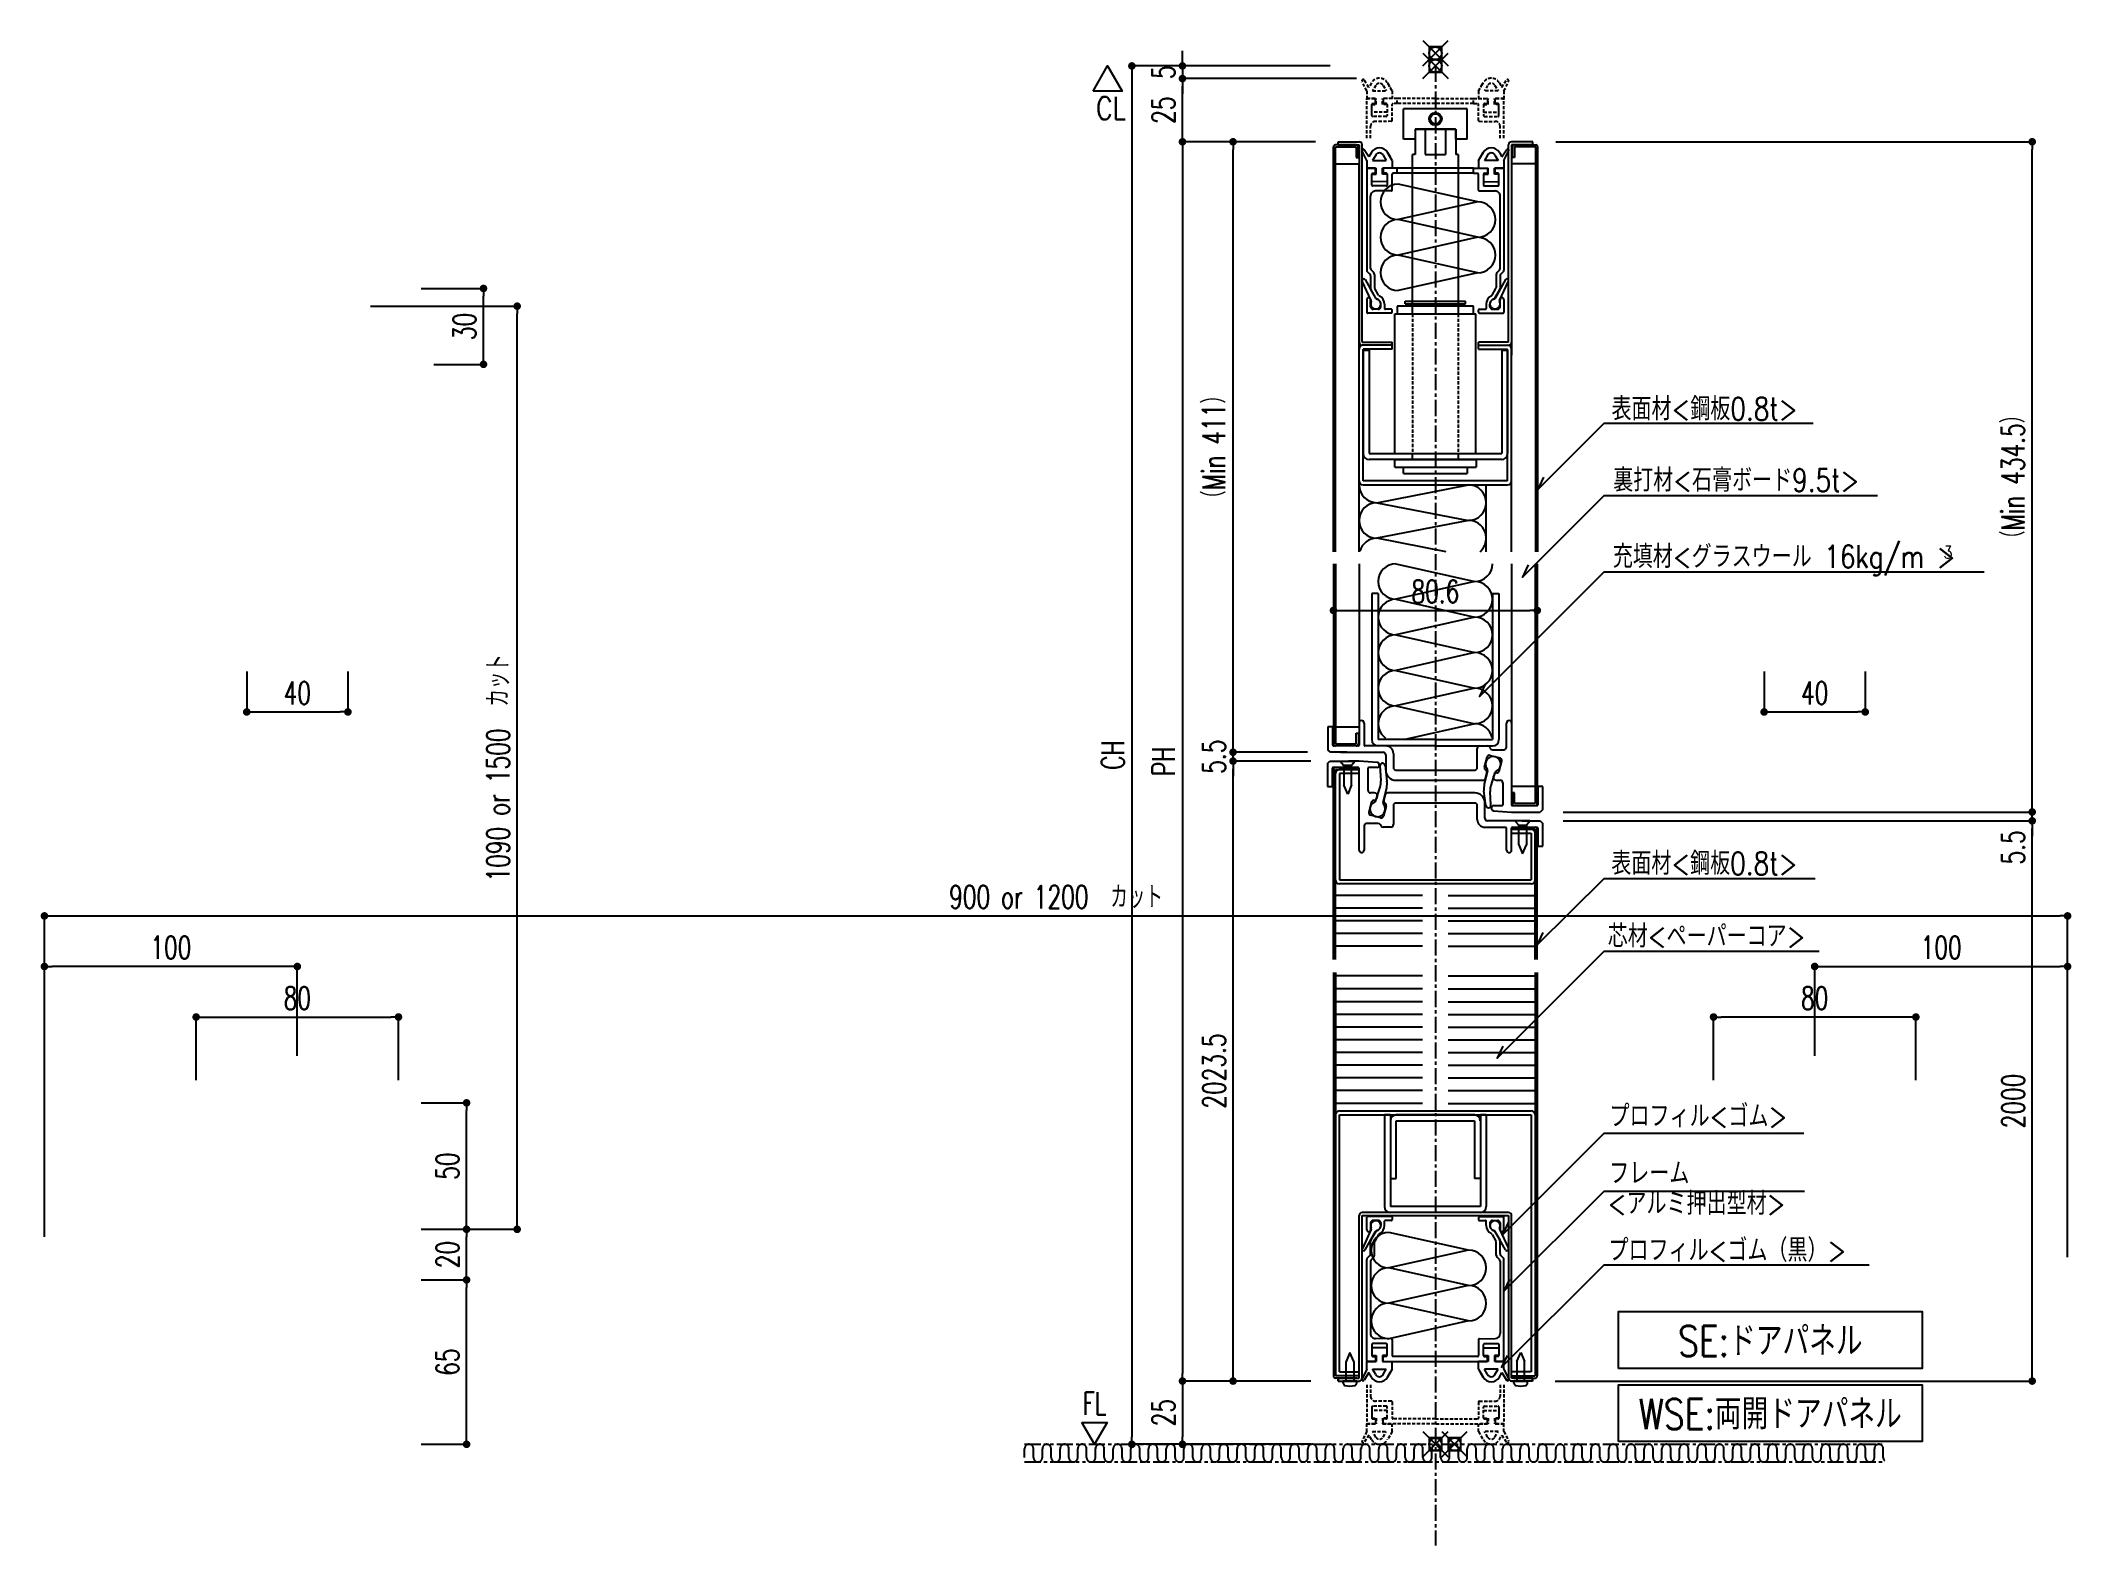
# Model space of a CAD drawing. Extents: x -275225 to 47266, y -41063 to 95295.
# Drawn here: x -214991 to -214188, y -15206 to -14611 of the extents above; entities that cross this region are included whole.
import ezdxf
from ezdxf.enums import TextEntityAlignment as Align

# ---------------------------------------------------------------- set-up
doc = ezdxf.new("R2010")
doc.units = 0
doc.header["$LTSCALE"] = 0.2
doc.header["$PDMODE"] = 99
doc.header["$PDSIZE"] = 5
for name, pattern in [('CENTER', [50.8, 31.75, -6.35, 6.35, -6.35]), ('HIDDEN', [9.525, 6.35, -3.175]), ('PHANTOM', [63.5, 31.75, -6.35, 6.35, -6.35, 6.35, -6.35])]:
    doc.linetypes.add(name, pattern=pattern)
for name, color, linetype in [('_P18_製品', 4, 'Continuous'), ('_別途', 6, 'PHANTOM'), ('_基準', 1, 'CENTER'), ('_文字', 3, 'Continuous'), ('_製品', 4, 'Continuous'), ('_製品寸法', 9, 'Continuous')]:
    doc.layers.add(name, color=color, linetype=linetype)
doc.layers.add('_ポイント', color=1, linetype='Continuous', plot=False)
doc.styles.add('OKAMURA', font='SIMPLEX.shx', dxfattribs={"width": 0.7, "bigfont": 'BIGFONT.shx'})
doc.dimstyles.new('OKAMURA-003', dxfattribs={"dimscale": 3, "dimtxt": 3, "dimasz": 1, "dimexe": 0, "dimexo": 3, "dimgap": 1, "dimtad": 1, "dimdec": 3, "dimdsep": 46, "dimtxsty": 'OKAMURA', "dimblk1": 'DOT', "dimblk2": 'DOT', "dimsah": 1, "dimcen": 0, "dimclrd": 9, "dimclre": 9, "dimclrt": 3, "dimadec": 0, "dimazin": 0, "dimtfac": 1, "dimtdec": 3, "dimtix": 1, "dimtmove": 2, "dimatfit": 3, "dimldrblk": 'NONE', "dimfxl": 0, "dimtolj": 1, "dimarcsym": 0})

# ---------------------------------------------------------------- blocks, each defined once
blk = doc.blocks.new('_DOT')
at = {"color": 0, "linetype": 'ByBlock'}
blk.add_line((-0.5, 0), (-1, 0), dxfattribs=at)
at = {"color": 0, "linetype": 'ByBlock', "const_width": 0.5}
blk.add_lwpolyline([(-0.25, 0, 1), (0.25, 0, 1)], format="xyb", close=True, dxfattribs=at)
blk = doc.blocks.new('*D2276')
at = {"layer": '_製品寸法', "color": 9, "lineweight": -2, "transparency": 16777216}
for p, q in [((-100, 548), (-100, 551)), ((-41.56, 545), (-100, 545)), ((-100, 545), (-100, 540)), ((-31.12, 540), (-100, 540)), ((-100, 537), (-100, 534)), ((-421, 450), (-363.07, 450)), ((-363.07, 88), (-363.07, 447)), ((-401, 85), (-363.07, 85))]:
    blk.add_line(p, q, dxfattribs=at)
at = {"layer": 'Defpoints', "color": 0, "transparency": 16777216}
for p in [(-100, 540), (-32.56, 545), (-22.12, 540), (-430, 450), (-363.07, 450), (-410, 85)]:
    blk.add_point(p, dxfattribs=at)
at = {"layer": '_製品寸法', "color": 9, "lineweight": -2, "transparency": 16777216, "xscale": 3, "yscale": 3, "zscale": 3}
for p, rotation in [((-100, 545), 270), ((-100, 540), 90), ((-363.07, 450), 90), ((-363.07, 85), 270)]:
    blk.add_blockref('_DOT', p, dxfattribs=dict(at, rotation=rotation))
at = {"layer": '_製品寸法', "color": 3, "transparency": 16777216, "char_height": 9, "attachment_point": 5, "rotation": 90, "style": 'OKAMURA'}
for s, insert in [('\\A1;5', (-107.5, 542.5)), ('\\A1;1090 or 1500  カット', (-370.57, 267.5))]:
    blk.add_mtext(s, dxfattribs=dict(at, insert=insert))
blk = doc.blocks.new('_None')
blk = doc.blocks.new('*D2277')
at = {"layer": '_製品寸法', "color": 9, "lineweight": -2, "transparency": 16777216}
for p, q in [((-31.12, 540), (-100, 540)), ((-100, 518), (-100, 537)), ((-47.39, 515), (-100, 515)), ((-550, 82.01), (-550, 208.91)), ((-547, 208.91), (247, 208.91)), ((250, 74), (250, 208.91))]:
    blk.add_line(p, q, dxfattribs=at)
at = {"layer": 'Defpoints', "color": 0, "transparency": 16777216}
for p in [(-100, 540), (-22.12, 540), (-38.39, 515), (250, 208.91), (-550, 73.01), (250, 65)]:
    blk.add_point(p, dxfattribs=at)
at = {"layer": '_製品寸法', "color": 9, "lineweight": -2, "transparency": 16777216, "xscale": 3, "yscale": 3, "zscale": 3}
for p, rotation in [((-100, 540), 90), ((-100, 515), 270), ((-550, 208.91), 180)]:
    blk.add_blockref('_DOT', p, dxfattribs=dict(at, rotation=rotation))
blk.add_blockref('_DOT', (250, 208.91), dxfattribs=at)
at = {"layer": '_製品寸法', "color": 3, "transparency": 16777216, "insert": (-107.5, 527.5), "char_height": 9, "attachment_point": 5, "rotation": 90, "style": 'OKAMURA'}
blk.add_mtext('\\A1;25', dxfattribs=at)
at = {"layer": '_製品寸法', "color": 3, "transparency": 16777216, "insert": (-150, 216.41), "char_height": 9, "attachment_point": 5, "style": 'OKAMURA'}
blk.add_mtext('\\A1;900 or 1200  カット', dxfattribs=at)
blk = doc.blocks.new('*D2278')
at = {"layer": '_製品寸法', "color": 9, "lineweight": -2, "transparency": 16777216}
for p, q in [((-49.23, 515), (-100, 515)), ((-100, 512), (-100, 28)), ((-401, 85), (-383.07, 85)), ((-383.07, 68), (-383.07, 82)), ((-401, 65), (-383.07, 65)), ((-49.23, 25), (-100, 25))]:
    blk.add_line(p, q, dxfattribs=at)
at = {"layer": 'Defpoints', "color": 0, "transparency": 16777216}
for p in [(-40.23, 515), (-410, 85), (-383.07, 85), (-410, 65), (-100, 25), (-40.23, 25)]:
    blk.add_point(p, dxfattribs=at)
at = {"layer": '_製品寸法', "color": 9, "lineweight": -2, "transparency": 16777216, "xscale": 3, "yscale": 3, "zscale": 3}
for p, rotation in [((-100, 515), 90), ((-383.07, 85), 90), ((-383.07, 65), 270), ((-100, 25), 270)]:
    blk.add_blockref('_DOT', p, dxfattribs=dict(at, rotation=rotation))
at = {"layer": '_製品寸法', "color": 3, "transparency": 16777216, "char_height": 9, "attachment_point": 5, "rotation": 90, "style": 'OKAMURA'}
for s, insert in [('\\A1;PH', (-107.5, 270)), ('\\A1;20', (-390.57, 75))]:
    blk.add_mtext(s, dxfattribs=dict(at, insert=insert))
blk = doc.blocks.new('*D2279')
at = {"layer": '_製品寸法', "color": 9, "lineweight": -2, "transparency": 16777216}
for p, q in [((-550, 82.01), (-550, 188.91)), ((-453, 188.91), (-547, 188.91)), ((-450, 153.61), (-450, 188.91)), ((-49.23, 25), (-100, 25)), ((-100, 22), (-100, 3)), ((-49.23, 0), (-100, 0))]:
    blk.add_line(p, q, dxfattribs=at)
at = {"layer": 'Defpoints', "color": 0, "transparency": 16777216}
for p in [(-550, 188.91), (-450, 144.61), (-550, 73.01), (-40.23, 25), (-100, 0), (-40.23, 0)]:
    blk.add_point(p, dxfattribs=at)
at = {"layer": '_製品寸法', "color": 9, "lineweight": -2, "transparency": 16777216, "xscale": 3, "yscale": 3, "zscale": 3}
for p, rotation in [((-550, 188.91), 180), ((-100, 25), 90), ((-100, 0), 270)]:
    blk.add_blockref('_DOT', p, dxfattribs=dict(at, rotation=rotation))
blk.add_blockref('_DOT', (-450, 188.91), dxfattribs=at)
at = {"layer": '_製品寸法', "color": 3, "transparency": 16777216, "insert": (-500, 196.41), "char_height": 9, "attachment_point": 5, "style": 'OKAMURA'}
blk.add_mtext('\\A1;100', dxfattribs=at)
at = {"layer": '_製品寸法', "color": 3, "transparency": 16777216, "insert": (-107.5, 12.5), "char_height": 9, "attachment_point": 5, "rotation": 90, "style": 'OKAMURA'}
blk.add_mtext('\\A1;25', dxfattribs=at)
blk = doc.blocks.new('*D2280')
at = {"layer": '_製品寸法', "color": 9, "lineweight": -2, "transparency": 16777216}
for p, q in [((-49.23, 270.12), (-80, 270.12)), ((-80, 28), (-80, 267.12)), ((-401, 65), (-383.07, 65)), ((-383.07, 3), (-383.07, 62)), ((-49.23, 25), (-80, 25)), ((-401, 0), (-383.07, 0))]:
    blk.add_line(p, q, dxfattribs=at)
at = {"layer": 'Defpoints', "color": 0, "transparency": 16777216}
for p in [(-80, 270.12), (-40.23, 270.12), (-410, 65), (-383.07, 65), (-40.23, 25), (-410, 0)]:
    blk.add_point(p, dxfattribs=at)
at = {"layer": '_製品寸法', "color": 9, "lineweight": -2, "transparency": 16777216, "xscale": 3, "yscale": 3, "zscale": 3}
for p, rotation in [((-80, 270.12), 90), ((-383.07, 65), 90), ((-80, 25), 270), ((-383.07, 0), 270)]:
    blk.add_blockref('_DOT', p, dxfattribs=dict(at, rotation=rotation))
at = {"layer": '_製品寸法', "color": 3, "transparency": 16777216, "char_height": 9, "attachment_point": 5, "rotation": 90, "style": 'OKAMURA'}
for s, insert in [('\\A1;2023.5', (-87.5, 147.56)), ('\\A1;65', (-390.57, 32.5))]:
    blk.add_mtext(s, dxfattribs=dict(at, insert=insert))
blk = doc.blocks.new('*D2281')
at = {"layer": '_製品寸法', "color": 9, "lineweight": -2, "transparency": 16777216}
for p, q in [((-80, 276.62), (-80, 279.62)), ((-50.51, 273.62), (-80, 273.62)), ((-80, 270.12), (-80, 273.62)), ((-50.71, 270.12), (-80, 270.12)), ((-80, 267.12), (-80, 264.12)), ((-490, 144), (-490, 168.93)), ((-487, 168.93), (-413, 168.93)), ((-410, 144), (-410, 168.93))]:
    blk.add_line(p, q, dxfattribs=at)
at = {"layer": 'Defpoints', "color": 0, "transparency": 16777216}
for p in [(-80, 273.62), (-41.51, 273.62), (-41.71, 270.12), (-410, 168.93), (-490, 135), (-410, 135)]:
    blk.add_point(p, dxfattribs=at)
at = {"layer": '_製品寸法', "color": 9, "lineweight": -2, "transparency": 16777216, "xscale": 3, "yscale": 3, "zscale": 3}
for p, rotation in [((-80, 273.62), 270), ((-80, 270.12), 90), ((-490, 168.93), 180)]:
    blk.add_blockref('_DOT', p, dxfattribs=dict(at, rotation=rotation))
blk.add_blockref('_DOT', (-410, 168.93), dxfattribs=at)
at = {"layer": '_製品寸法', "color": 3, "transparency": 16777216, "insert": (-87.5, 271.87), "char_height": 9, "attachment_point": 5, "rotation": 90, "style": 'OKAMURA'}
blk.add_mtext('\\A1;5.5', dxfattribs=at)
at = {"layer": '_製品寸法', "color": 3, "transparency": 16777216, "insert": (-450, 176.43), "char_height": 9, "attachment_point": 5, "style": 'OKAMURA'}
blk.add_mtext('\\A1;80', dxfattribs=at)
blk = doc.blocks.new('*D2282')
at = {"layer": '_製品寸法', "color": 9, "lineweight": -2, "transparency": 16777216}
for p, q in [((-47.39, 515), (-80, 515)), ((-80, 276.62), (-80, 512)), ((-50.51, 273.62), (-80, 273.62)), ((-401, 135), (-383.07, 135)), ((-383.07, 88), (-383.07, 132)), ((-401, 85), (-383.07, 85))]:
    blk.add_line(p, q, dxfattribs=at)
at = {"layer": 'Defpoints', "color": 0, "transparency": 16777216}
for p in [(-80, 515), (-38.39, 515), (-41.51, 273.62), (-410, 135), (-383.07, 135), (-410, 85)]:
    blk.add_point(p, dxfattribs=at)
at = {"layer": '_製品寸法', "color": 9, "lineweight": -2, "transparency": 16777216, "xscale": 3, "yscale": 3, "zscale": 3}
for p, rotation in [((-80, 515), 90), ((-80, 273.62), 270), ((-383.07, 135), 90), ((-383.07, 85), 270)]:
    blk.add_blockref('_DOT', p, dxfattribs=dict(at, rotation=rotation))
at = {"layer": '_製品寸法', "color": 3, "transparency": 16777216, "char_height": 9, "attachment_point": 5, "rotation": 90, "style": 'OKAMURA'}
for s, insert in [('\\A1;（Min 411） ', (-87.5, 394.31)), ('\\A1;50', (-390.57, 110))]:
    blk.add_mtext(s, dxfattribs=dict(at, insert=insert))
blk = doc.blocks.new('*D2283')
at = {"layer": '_製品寸法', "color": 9, "lineweight": -2, "transparency": 16777216}
for p, q in [((-49.23, 544.99), (-120, 544.99)), ((-120, 541.99), (-120, 3)), ((-470, 305.5), (-470, 289.55)), ((-430, 305.5), (-430, 289.55)), ((-467, 289.55), (-433, 289.55)), ((-49.23, 0), (-120, 0))]:
    blk.add_line(p, q, dxfattribs=at)
at = {"layer": 'Defpoints', "color": 0, "transparency": 16777216}
for p in [(-40.23, 544.99), (-470, 314.5), (-430, 314.5), (-430, 289.55), (-120, 0), (-40.23, 0)]:
    blk.add_point(p, dxfattribs=at)
at = {"layer": '_製品寸法', "color": 9, "lineweight": -2, "transparency": 16777216, "xscale": 3, "yscale": 3, "zscale": 3}
for p, rotation in [((-120, 544.99), 90), ((-470, 289.55), 180), ((-120, 0), 270)]:
    blk.add_blockref('_DOT', p, dxfattribs=dict(at, rotation=rotation))
blk.add_blockref('_DOT', (-430, 289.55), dxfattribs=at)
at = {"layer": '_製品寸法', "color": 3, "transparency": 16777216, "insert": (-450, 297.05), "char_height": 9, "attachment_point": 5, "style": 'OKAMURA'}
blk.add_mtext('\\A1;40', dxfattribs=at)
at = {"layer": '_製品寸法', "color": 3, "transparency": 16777216, "insert": (-127.5, 272.5), "char_height": 9, "attachment_point": 5, "rotation": 90, "style": 'OKAMURA'}
blk.add_mtext('\\A1;CH', dxfattribs=at)
blk = doc.blocks.new('*D2284')
at = {"layer": '_製品寸法', "color": 9, "lineweight": -2, "transparency": 16777216}
for p, q in [((-40.3, 338.49), (-40.3, 329.69)), ((-37.3, 329.69), (37.3, 329.69)), ((40.3, 320.89), (40.3, 329.69)), ((110, 144), (110, 168.93)), ((187, 168.93), (113, 168.93)), ((190, 144), (190, 168.93))]:
    blk.add_line(p, q, dxfattribs=at)
at = {"layer": 'Defpoints', "color": 0, "transparency": 16777216}
for p in [(-40.3, 329.49), (40.3, 329.89), (40.3, 329.69), (110, 168.93), (110, 135), (190, 135)]:
    blk.add_point(p, dxfattribs=at)
at = {"layer": '_製品寸法', "color": 9, "lineweight": -2, "transparency": 16777216, "xscale": 3, "yscale": 3, "zscale": 3, "rotation": 180}
for p in [(-40.3, 329.69), (110, 168.93)]:
    blk.add_blockref('_DOT', p, dxfattribs=at)
at = {"layer": '_製品寸法', "color": 9, "lineweight": -2, "transparency": 16777216, "xscale": 3, "yscale": 3, "zscale": 3}
for p in [(40.3, 329.69), (190, 168.93)]:
    blk.add_blockref('_DOT', p, dxfattribs=at)
at = {"layer": '_製品寸法', "color": 3, "transparency": 16777216, "char_height": 9, "attachment_point": 5, "style": 'OKAMURA'}
for s, insert in [('\\A1;80.6', (0, 337.19)), ('\\A1;80', (150, 176.43))]:
    blk.add_mtext(s, dxfattribs=dict(at, insert=insert))
blk = doc.blocks.new('*D2285')
at = {"layer": '_製品寸法', "color": 9, "lineweight": -2, "transparency": 16777216}
for p, q in [((-401, 457), (-376.38, 457)), ((-376.38, 430), (-376.38, 454)), ((-396, 427), (-376.38, 427)), ((50.5, 250), (236, 250)), ((236, 253), (236, 256)), ((236, 246.5), (236, 250)), ((50.5, 246.5), (236, 246.5)), ((236, 243.5), (236, 240.5))]:
    blk.add_line(p, q, dxfattribs=at)
at = {"layer": 'Defpoints', "color": 0, "transparency": 16777216}
for p in [(-410, 457), (-376.38, 457), (-405, 427), (41.5, 250), (236, 250), (41.5, 246.5)]:
    blk.add_point(p, dxfattribs=at)
at = {"layer": '_製品寸法', "color": 9, "lineweight": -2, "transparency": 16777216, "xscale": 3, "yscale": 3, "zscale": 3}
for p, rotation in [((-376.38, 457), 90), ((-376.38, 427), 270), ((236, 250), 270), ((236, 246.5), 90)]:
    blk.add_blockref('_DOT', p, dxfattribs=dict(at, rotation=rotation))
at = {"layer": '_製品寸法', "color": 3, "transparency": 16777216, "char_height": 9, "attachment_point": 5, "rotation": 90, "style": 'OKAMURA'}
for s, insert in [('\\A1;30', (-383.88, 442)), ('\\A1;5.5', (228.5, 236.01))]:
    blk.add_mtext(s, dxfattribs=dict(at, insert=insert))
blk = doc.blocks.new('*D2286')
at = {"layer": '_製品寸法', "color": 9, "lineweight": -2, "transparency": 16777216}
for p, q in [((130, 305.5), (130, 289.55)), ((170, 305.5), (170, 289.55)), ((133, 289.55), (167, 289.55)), ((50.5, 246.5), (236, 246.5)), ((236, 27.99), (236, 243.5)), ((47.39, 24.99), (236, 24.99))]:
    blk.add_line(p, q, dxfattribs=at)
at = {"layer": 'Defpoints', "color": 0, "transparency": 16777216}
for p in [(130, 314.5), (170, 314.5), (170, 289.55), (41.5, 246.5), (236, 246.5), (38.39, 24.99)]:
    blk.add_point(p, dxfattribs=at)
at = {"layer": '_製品寸法', "color": 9, "lineweight": -2, "transparency": 16777216, "xscale": 3, "yscale": 3, "zscale": 3}
for p, rotation in [((130, 289.55), 180), ((236, 246.5), 90), ((236, 24.99), 270)]:
    blk.add_blockref('_DOT', p, dxfattribs=dict(at, rotation=rotation))
blk.add_blockref('_DOT', (170, 289.55), dxfattribs=at)
at = {"layer": '_製品寸法', "color": 3, "transparency": 16777216, "insert": (150, 297.05), "char_height": 9, "attachment_point": 5, "style": 'OKAMURA'}
blk.add_mtext('\\A1;40', dxfattribs=at)
at = {"layer": '_製品寸法', "color": 3, "transparency": 16777216, "insert": (228.5, 135.74), "char_height": 9, "attachment_point": 5, "rotation": 90, "style": 'OKAMURA'}
blk.add_mtext('\\A1;2000', dxfattribs=at)
blk = doc.blocks.new('P18SEパネル')
at = {"color": 6, "linetype": 'ByBlock'}
for p, q in [((16.75, 491.2), (-14.75, 498.2)), ((16.75, 491.2), (-14.75, 484.2)), ((16.75, 477.2), (-14.75, 484.2)), ((16.75, 477.2), (-14.75, 470.2)), ((16.75, 463.2), (-14.75, 470.2)), ((16.75, 463.2), (-14.75, 456.2)), ((13.12, 76.73), (-18.38, 83.73)), ((13.12, 76.73), (-18.38, 69.73)), ((13.12, 62.73), (-18.38, 69.73)), ((13.12, 62.73), (-18.38, 55.73)), ((13.12, 48.73), (-18.38, 55.73)), ((13.12, 48.73), (-18.38, 41.73))]:
    blk.add_line(p, q, dxfattribs=at)
for centre, start, end in [((-14.75, 491.2), 90, 270), ((16.75, 484.2), 270, 90), ((-14.75, 477.2), 90, 270), ((16.75, 470.2), 270, 90), ((-14.75, 463.2), 90, 270), ((-18.38, 76.73), 90, 270), ((13.12, 69.73), 270, 90), ((-18.38, 62.73), 90, 270), ((13.12, 55.73), 270, 90), ((-18.38, 48.73), 90, 270)]:
    blk.add_arc(centre, 7, start, end, dxfattribs=at)
at = {"layer": '_P18_製品', "color": 6, "linetype": 'HIDDEN'}
for p, q in [((-27.14, 535.07), (-28.97, 538.84)), ((-26.32, 536.48), (-28.09, 539.33)), ((-25.3, 538.26), (-26.32, 536.48)), ((-18.93, 538.26), (-17.91, 536.49)), ((-17.09, 535.08), (-18.93, 538.26)), ((17.08, 535.08), (18.93, 538.26)), ((18.93, 538.26), (17.9, 536.49)), ((25.3, 538.26), (26.32, 536.48)), ((26.32, 536.48), (28.09, 539.33)), ((27.13, 535.07), (28.97, 538.84)), ((-27.14, 535.07), (-27.14, 532.06)), ((-27.14, 516.38), (-27.14, 532.06)), ((-27.14, 532.06), (-23.37, 532.06)), ((-23.92, 532.06), (-26.83, 532.06)), ((-23.56, 537.25), (-24.82, 535.07)), ((-24.82, 535.07), (-19.41, 535.07)), ((-24.82, 530.05), (-23.92, 530.05)), ((-23.62, 530.35), (-23.62, 531.76)), ((-23.37, 529.75), (-23.37, 532.06)), ((-20.85, 529.75), (-20.86, 532.06)), ((-20.67, 537.25), (-19.41, 535.07)), ((-20.6, 531.76), (-20.6, 530.35)), ((-15.08, 532.06), (-20.3, 532.06)), ((-19.4, 530.05), (-20.3, 530.05)), ((-17.09, 532.06), (-18.88, 532.06)), ((-17.09, 535.08), (-17.09, 532.06)), ((-15.08, 530.05), (-16.78, 530.05)), ((-0.3, 532.06), (-15.08, 532.06)), ((-15.08, 530.05), (-15.08, 532.06)), ((15.07, 530.05), (-15.08, 530.07)), ((0, 531.77), (-0.31, 532.08)), ((0, 531.77), (-0.3, 532.06)), ((0, 531.77), (0.31, 532.08)), ((0, 531.77), (0.29, 532.06)), ((0.29, 532.06), (15.07, 532.06)), ((15.07, 530.05), (15.07, 532.06)), ((15.07, 532.06), (20.3, 532.06)), ((15.07, 530.05), (15.07, 532.06)), ((15.07, 530.05), (16.78, 530.05)), ((17.08, 535.08), (17.08, 532.06)), ((17.08, 532.06), (18.88, 532.06)), ((19.39, 530.05), (20.3, 530.05)), ((20.67, 537.25), (19.41, 535.07)), ((24.81, 535.07), (19.41, 535.07)), ((20.6, 531.76), (20.6, 530.35)), ((20.85, 529.75), (20.85, 532.06)), ((27.13, 532.06), (23.36, 532.06)), ((23.36, 529.75), (23.36, 532.06)), ((23.56, 537.25), (24.81, 535.07)), ((23.61, 530.35), (23.61, 531.76)), ((23.92, 532.06), (26.83, 532.06)), ((24.82, 530.05), (23.92, 530.05)), ((27.13, 535.07), (27.13, 532.06)), ((27.13, 516.38), (27.13, 532.06)), ((-25.13, 529.74), (-23.37, 529.75)), ((-25.12, 526.73), (-25.13, 529.74)), ((-25.12, 525.32), (-25.13, 529.74)), ((-25.12, 526.73), (-25.13, 529.74)), ((-19.09, 526.73), (-25.12, 526.73)), ((-19.39, 525.02), (-24.82, 525.02)), ((-17.38, 523.06), (-23.61, 523.05)), ((-19.1, 529.75), (-20.85, 529.75)), ((-19.1, 529.75), (-19.09, 526.73)), ((-19.1, 529.75), (-19.09, 525.33)), ((-19.1, 529.75), (-19.09, 526.73)), ((-17.08, 523.36), (-17.09, 529.75)), ((17.08, 523.36), (17.08, 529.75)), ((17.38, 523.06), (23.61, 523.05)), ((19.09, 529.75), (19.09, 526.73)), ((19.09, 529.75), (19.09, 525.33)), ((19.09, 529.75), (19.09, 526.73)), ((19.09, 529.75), (20.85, 529.75)), ((19.09, 526.73), (25.12, 526.73)), ((19.39, 525.02), (24.82, 525.02)), ((25.12, 529.74), (23.36, 529.75)), ((25.12, 526.73), (25.12, 529.74)), ((25.12, 525.32), (25.12, 529.74)), ((25.12, 526.73), (25.12, 529.74)), ((-25.62, 516.38), (-25.62, 521.06)), ((25.62, 516.38), (25.62, 521.04)), ((-27.13, 23.54), (-27.13, 8.32)), ((-25.62, 23.54), (-25.62, 19.03)), ((-17.38, 17.02), (-23.61, 17.02)), ((-17.08, 16.72), (-17.08, 10.32)), ((17.08, 16.72), (17.08, 10.32)), ((17.38, 17.02), (23.61, 17.02)), ((25.62, 23.54), (25.62, 19.03)), ((27.12, 23.54), (27.13, 8.32)), ((-25.12, 14.75), (-25.12, 10.33)), ((-25.12, 13.34), (-25.12, 10.33)), ((-25.12, 13.34), (-25.12, 10.33)), ((-19.09, 13.34), (-25.12, 13.34)), ((-25.12, 10.33), (-23.37, 10.33)), ((-19.39, 15.05), (-24.82, 15.05)), ((-24.82, 10.03), (-23.92, 10.03)), ((-23.62, 9.73), (-23.62, 8.32)), ((-23.37, 10.33), (-23.37, 8.02)), ((-19.09, 10.33), (-20.85, 10.33)), ((-20.85, 10.33), (-20.85, 8.02)), ((-20.6, 8.32), (-20.6, 9.72)), ((-19.4, 10.03), (-20.3, 10.03)), ((-19.09, 10.33), (-19.09, 14.75)), ((-19.09, 10.33), (-19.09, 13.34)), ((-19.09, 10.33), (-19.09, 13.34)), ((0, 10.01), (-16.78, 10.02)), ((0, 10.01), (16.78, 10.02)), ((19.09, 10.33), (19.09, 14.75)), ((19.09, 10.33), (19.09, 13.34)), ((19.09, 10.33), (19.09, 13.34)), ((19.09, 13.34), (25.12, 13.34)), ((19.09, 10.33), (20.85, 10.33)), ((19.39, 15.05), (24.82, 15.05)), ((19.39, 10.03), (20.3, 10.03)), ((20.6, 8.32), (20.6, 9.72)), ((20.85, 10.33), (20.85, 8.02)), ((25.12, 10.33), (23.36, 10.33)), ((23.36, 10.33), (23.37, 8.02)), ((23.62, 9.73), (23.62, 8.32)), ((24.82, 10.03), (23.92, 10.03)), ((25.12, 14.75), (25.12, 10.33)), ((25.12, 13.34), (25.12, 10.33)), ((25.12, 13.34), (25.12, 10.33)), ((-27.14, 5), (-28.97, 1.23)), ((-26.32, 3.59), (-28.09, 0.74)), ((-27.14, 5), (-27.13, 8.02)), ((-27.13, 8.02), (-23.37, 8.02)), ((-23.92, 8.02), (-26.83, 8.02)), ((-25.3, 1.82), (-26.32, 3.59)), ((-24.82, 5), (-19.41, 5)), ((-23.56, 2.82), (-24.82, 5)), ((-20.85, 8.02), (-17.09, 8.01)), ((-20.67, 2.82), (-19.41, 5)), ((-0.3, 8.01), (-20.3, 8.02)), ((-17.09, 5), (-18.93, 1.81)), ((-17.09, 5), (-17.09, 8.01)), ((0.3, 8.01), (20.3, 8.02)), ((20.85, 8.02), (17.08, 8.01)), ((17.09, 5), (17.08, 8.01)), ((17.09, 5), (18.93, 1.81)), ((24.81, 5), (19.41, 5)), ((20.67, 2.82), (19.41, 5)), ((27.13, 8.02), (23.37, 8.02)), ((23.56, 2.82), (24.81, 5)), ((23.92, 8.02), (26.83, 8.02)), ((25.3, 1.82), (26.32, 3.59)), ((26.32, 3.59), (28.09, 0.74)), ((27.13, 5), (27.13, 8.02)), ((27.13, 5), (28.97, 1.23))]:
    blk.add_line(p, q, dxfattribs=at)
at = {"layer": '_P18_製品'}
for p, q in [((12.54, 528.02), (-12.55, 528.02)), ((-12.55, 515.98), (-12.55, 528.02)), ((12.54, 515.98), (12.54, 528.02)), ((-38.39, 513.77), (-38.39, 514.97)), ((-38.39, 514.97), (-30.15, 514.97)), ((-8.03, 515.98), (-12.55, 515.98)), ((-8.04, 520), (-8.04, 509.95)), ((-8.04, 520), (8.04, 520)), ((-8.03, 519.99), (-8.03, 515.98)), ((8.03, 519.99), (-8.03, 519.99)), ((-8.03, 519.99), (8.03, 519.99)), ((-4.02, 520), (-4.02, 509.95)), ((4.02, 520), (4.02, 509.95)), ((8.03, 519.99), (8.03, 515.98)), ((12.54, 515.98), (8.03, 515.98)), ((8.04, 520), (8.04, 509.95)), ((38.59, 514.97), (30.15, 514.97)), ((38.59, 513.77), (38.59, 514.97)), ((-40.3, 352.9), (-40.3, 512.96)), ((-31.26, 513.77), (-39.5, 513.77)), ((-39.5, 352.9), (-39.5, 512.96)), ((-39.5, 512.96), (-31.26, 512.96)), ((-39.5, 506.23), (-30.15, 506.23)), ((-38.39, 513.77), (-30.15, 513.77)), ((-31.26, 512.96), (-31.26, 508.74)), ((-31.26, 508.74), (-30.45, 508.74)), ((-30.45, 508.74), (-30.45, 512.96)), ((-30.15, 513.77), (-30.15, 436.19)), ((-30.15, 432.97), (-30.15, 506.23)), ((-27.14, 507.54), (-28.97, 511.32)), ((-28.94, 435.79), (-28.94, 513.77)), ((-26.32, 508.96), (-28.09, 511.8)), ((-27.14, 507.54), (-27.14, 504.53)), ((-25.3, 510.73), (-26.32, 508.96)), ((-23.56, 509.73), (-24.82, 507.54)), ((-24.82, 507.54), (-19.41, 507.55)), ((-20.67, 509.73), (-19.41, 507.55)), ((-18.93, 510.73), (-17.91, 508.96)), ((-17.09, 507.55), (-18.93, 510.73)), ((-17.09, 507.55), (-17.09, 504.53)), ((-9.05, 446.94), (-9.05, 509.95)), ((-8.04, 509.95), (-9.05, 509.95)), ((-4.02, 509.95), (0, 509.95)), ((0, 509.95), (4.02, 509.95)), ((9.04, 509.95), (8.04, 509.95)), ((9.04, 509.95), (9.04, 446.94)), ((17.08, 507.55), (18.93, 510.73)), ((17.08, 507.55), (17.08, 504.53)), ((18.93, 510.73), (17.9, 508.96)), ((20.67, 509.73), (19.41, 507.55)), ((24.81, 507.54), (19.41, 507.55)), ((23.56, 509.73), (24.81, 507.54)), ((25.3, 510.73), (26.32, 508.96)), ((26.32, 508.96), (28.09, 511.8)), ((27.13, 507.54), (28.97, 511.32)), ((27.13, 507.54), (27.13, 504.53)), ((28.94, 435.79), (28.94, 513.77)), ((38.59, 513.77), (30.15, 513.77)), ((30.15, 513.77), (30.15, 436.19)), ((39.69, 506.23), (30.15, 506.23)), ((30.45, 508.74), (30.45, 512.96)), ((31.25, 508.74), (30.45, 508.74)), ((31.25, 513.77), (39.69, 513.77)), ((31.25, 512.96), (31.25, 508.74)), ((39.69, 512.96), (31.25, 512.96)), ((39.69, 352.9), (39.69, 512.96)), ((40.5, 352.9), (40.5, 512.96)), ((-27.14, 504.53), (-23.37, 504.53)), ((-27.14, 504.23), (-27.11, 464.24)), ((-23.92, 504.53), (-26.83, 504.53)), ((-25.12, 499.2), (-25.13, 502.22)), ((-25.12, 497.8), (-25.13, 502.22)), ((-25.12, 499.2), (-25.13, 502.22)), ((-25.13, 502.22), (-23.37, 502.22)), ((-19.09, 499.21), (-25.12, 499.2)), ((-24.82, 502.52), (-23.92, 502.52)), ((-23.62, 502.82), (-23.62, 504.23)), ((-23.37, 502.22), (-23.37, 504.53)), ((-15.08, 504.53), (-20.86, 504.53)), ((-20.85, 502.22), (-20.86, 504.53)), ((-19.1, 502.22), (-20.85, 502.22)), ((-20.6, 504.23), (-20.6, 502.82)), ((-19.4, 502.52), (-20.3, 502.52)), ((-19.1, 502.22), (-19.09, 499.21)), ((-19.1, 502.22), (-19.09, 497.8)), ((-19.1, 502.22), (-19.09, 499.21)), ((-17.08, 495.83), (-17.09, 502.22)), ((-15.08, 502.53), (-16.78, 502.52)), ((15.07, 504.54), (-15.08, 504.53)), ((-15.08, 502.53), (-15.08, 504.53)), ((15.07, 502.53), (-15.08, 502.54)), ((15.07, 502.53), (15.07, 504.54)), ((15.07, 502.53), (15.07, 504.53)), ((15.07, 504.53), (20.85, 504.53)), ((15.07, 502.53), (16.78, 502.52)), ((17.08, 504.53), (18.88, 504.53)), ((17.08, 495.83), (17.08, 502.22)), ((19.09, 502.22), (19.09, 499.21)), ((19.09, 502.22), (19.09, 497.8)), ((19.09, 502.22), (19.09, 499.21)), ((19.09, 502.22), (20.85, 502.22)), ((19.09, 499.21), (25.12, 499.2)), ((19.39, 502.52), (20.3, 502.52)), ((20.6, 504.23), (20.6, 502.82)), ((20.85, 502.22), (20.85, 504.53)), ((27.13, 504.53), (23.36, 504.53)), ((23.36, 502.22), (23.36, 504.53)), ((25.12, 502.22), (23.36, 502.22)), ((23.61, 502.82), (23.61, 504.23)), ((23.92, 504.53), (26.83, 504.53)), ((24.82, 502.52), (23.92, 502.52)), ((25.12, 499.2), (25.12, 502.22)), ((25.12, 497.8), (25.12, 502.22)), ((25.12, 499.2), (25.12, 502.22)), ((27.13, 504.23), (27.11, 464.24)), ((30.15, 505.83), (30.15, 430.56)), ((-25.61, 464.87), (-25.62, 493.52)), ((-19.39, 497.5), (-24.82, 497.5)), ((-17.38, 495.53), (-23.61, 495.53)), ((17.38, 495.53), (23.61, 495.53)), ((19.39, 497.5), (24.82, 497.5)), ((25.6, 464.87), (25.62, 493.52)), ((-25.39, 452.2), (-28.88, 459.91)), ((-27.8, 460.46), (-23.61, 453.11)), ((-25.9, 462.62), (-26.82, 463.53)), ((-25.6, 461.91), (-25.6, 457.02)), ((-25.31, 464.16), (-24.39, 463.24)), ((-24.1, 462.53), (-24.09, 457.42)), ((27.8, 460.46), (23.61, 453.11)), ((24.09, 462.53), (24.09, 457.42)), ((25.31, 464.16), (24.39, 463.24)), ((25.38, 452.2), (28.87, 459.91)), ((25.6, 461.91), (25.6, 457.02)), ((25.9, 462.62), (26.81, 463.53)), ((-27.11, 452.52), (-27.1, 447.55)), ((-25.6, 449.76), (-25.6, 452.52)), ((-23.51, 453.12), (-25.47, 456.51)), ((-22.46, 454.32), (-23.96, 456.92)), ((-21.58, 449.76), (-21.58, 450.77)), ((-20.07, 450.77), (-20.07, 449.06)), ((-15.08, 449.95), (-15.08, 446.94)), ((15.07, 449.95), (-15.08, 449.95)), ((-11.96, 450.96), (-11.96, 451.96)), ((-11.96, 451.96), (11.96, 451.96)), ((-11.96, 450.96), (11.96, 450.96)), ((11.96, 450.96), (11.96, 451.96)), ((15.07, 446.94), (15.07, 449.95)), ((20.07, 450.77), (20.07, 449.06)), ((21.57, 449.76), (21.57, 450.77)), ((22.45, 454.32), (23.96, 456.92)), ((23.5, 453.12), (25.46, 456.51)), ((25.59, 449.76), (25.6, 452.52)), ((27.1, 452.52), (27.1, 447.55)), ((-17.36, 447.25), (-26.8, 447.25)), ((-22.58, 448.76), (-24.59, 448.76)), ((-17.36, 448.76), (-19.77, 448.76)), ((-17.05, 447.55), (-17.06, 448.46)), ((-15.98, 391.67), (-15.98, 446.94)), ((-15.98, 446.94), (15.98, 446.94)), ((15.98, 391.67), (15.98, 446.94)), ((17.05, 447.55), (17.05, 448.46)), ((17.35, 448.76), (19.76, 448.76)), ((17.35, 447.25), (26.8, 447.25)), ((22.58, 448.76), (24.59, 448.76)), ((-28.94, 435.79), (-17.09, 435.79)), ((-17.09, 434.58), (-28.94, 434.58)), ((-17.09, 434.58), (-28.54, 434.58)), ((-17.09, 432.97), (-17.09, 435.79)), ((28.94, 435.79), (17.08, 435.79)), ((17.08, 432.97), (17.08, 435.79)), ((17.08, 434.58), (28.54, 434.58)), ((17.08, 434.58), (28.94, 434.58)), ((-30.15, 352.9), (-30.15, 432.97)), ((-17.09, 432.97), (-28.54, 432.97)), ((-28.54, 389.36), (-28.54, 432.97)), ((-28.54, 432.57), (-26.23, 432.57)), ((-28.54, 432.57), (-28.54, 391.67)), ((-26.23, 432.57), (-26.23, 391.67)), ((17.08, 432.97), (28.54, 432.97)), ((26.23, 432.57), (28.54, 432.57)), ((26.23, 432.57), (26.23, 391.67)), ((28.54, 389.36), (28.54, 432.97)), ((28.54, 432.57), (28.54, 391.67)), ((30.15, 352.9), (30.15, 432.97)), ((-28.54, 380.92), (-28.54, 389.36)), ((-26.23, 391.67), (26.23, 391.67)), ((26.23, 389.36), (-26.23, 389.36)), ((-16.08, 386.34), (-16.08, 389.36)), ((-16.08, 386.34), (0, 386.34)), ((-15.98, 389.36), (16.08, 389.36)), ((-12.56, 383.83), (-12.56, 386.34)), ((-9.05, 389.36), (-9.05, 391.67)), ((0, 386.34), (16.08, 386.34)), ((9.04, 391.67), (9.04, 389.36)), ((12.56, 386.34), (12.56, 383.83)), ((16.08, 389.36), (16.08, 386.34)), ((28.54, 380.92), (28.54, 389.36)), ((28.54, 380.92), (-28.54, 380.92)), ((-28.54, 379.31), (28.54, 379.31)), ((-12.56, 383.83), (0, 383.83)), ((0, 383.83), (12.56, 383.83)), ((20.1, 352.9), (20.1, 379.31)), ((-40.3, 348.13), (-40.3, 276.91)), ((-39.5, 348.13), (-39.5, 276.91)), ((-30.15, 348.13), (-30.15, 283.64)), ((30.15, 348.13), (30.15, 260.03)), ((39.49, 348.13), (39.49, 253.29)), ((40.3, 348.13), (40.3, 253.29)), ((-22.6, 336.4), (-25.13, 336.4)), ((-25.13, 336.4), (-25.13, 278.63)), ((-22.6, 336.4), (-22.6, 278.63)), ((22.59, 336.4), (25.12, 336.4)), ((22.59, 336.4), (22.59, 278.63)), ((25.12, 336.4), (25.12, 278.63)), ((-40.5, 283.64), (-42.51, 283.64)), ((-42.51, 283.64), (-42.51, 274.6)), ((-40.5, 276.4), (-40.5, 283.64)), ((-39.5, 283.64), (-30.15, 283.64)), ((-31.26, 276.91), (-31.26, 281.13)), ((-31.26, 281.13), (-30.45, 281.13)), ((-30.45, 281.13), (-30.45, 276.91)), ((-30.15, 285.15), (-30.15, 276.4)), ((-28.14, 285.15), (-28.14, 276.4)), ((28.14, 275.6), (28.14, 285.15)), ((30.15, 285.15), (30.15, 252.79)), ((-41.51, 273.59), (-42.51, 274.6)), ((-34.97, 273.59), (-41.51, 273.59)), ((-30.45, 276.1), (-40.2, 276.1)), ((-39.5, 276.91), (-31.26, 276.91)), ((-31.26, 276.1), (-39.5, 276.1)), ((-37.49, 273.59), (-31.66, 273.59)), ((-34.37, 273.59), (-20.6, 273.59)), ((-19.6, 276.1), (-27.84, 276.1)), ((0, 278.63), (-22.6, 278.63)), ((0, 276.1), (-22.6, 276.1)), ((-16.58, 273.09), (-16.58, 267.56)), ((0, 278.63), (22.59, 278.63)), ((0, 276.1), (22.59, 276.1)), ((16.58, 267.56), (16.58, 275.1)), ((17.58, 276.1), (20.6, 276.1)), ((21.49, 275.57), (21.72, 275.13)), ((22.61, 274.6), (27.13, 274.6)), ((-42.71, 269.09), (-41.71, 270.09)), ((-42.71, 269.09), (-42.71, 260.04)), ((-41.71, 270.09), (-34.97, 270.09)), ((-40.7, 260.04), (-40.7, 267.28)), ((-30.45, 267.58), (-40.4, 267.58)), ((-40.3, 191.7), (-40.3, 266.78)), ((-39.5, 191.7), (-39.5, 266.77)), ((-39.5, 266.77), (-30.45, 266.77)), ((-30.15, 266.77), (-38.09, 266.77)), ((-37.89, 265.17), (-37.89, 223.14)), ((-30.15, 265.17), (-37.89, 265.17)), ((-37.69, 270.09), (-31.66, 270.09)), ((-34.97, 270.09), (-34.67, 269.79)), ((-34.37, 270.09), (-34.67, 269.79)), ((-30.15, 270.09), (-34.37, 270.09)), ((-30.45, 266.77), (-30.45, 267.58)), ((-23.04, 269.59), (-30.15, 270.09)), ((-30.15, 234.92), (-30.15, 267.28)), ((-26.63, 258.53), (-26.63, 267.28)), ((-23.12, 267.58), (-26.33, 267.58)), ((-21.89, 268.19), (-21.58, 262.27)), ((-19.89, 268.36), (-19.13, 262.13)), ((-19.6, 272.59), (-19.6, 266.56)), ((-15.58, 266.56), (15.57, 266.56)), ((20.62, 266.31), (19.35, 260.83)), ((19.43, 267.75), (20.48, 271.66)), ((19.79, 263.28), (20.38, 265.48)), ((21.71, 272.37), (25.59, 271.33)), ((23.51, 265.54), (21.96, 260.49)), ((25.22, 266.07), (26.3, 270.1)), ((-42.71, 260.04), (-40.7, 260.04)), ((-24.03, 257.53), (-25.63, 257.53)), ((-23.51, 254.53), (-21.88, 259.85)), ((-20.63, 253.75), (-19.25, 259.69)), ((-0.3, 257.53), (-18.83, 257.53)), ((-15.58, 262.54), (-0.3, 262.54)), ((-0.3, 262.54), (0, 262.84)), ((-0.3, 257.53), (0, 257.23)), ((0.3, 262.54), (0, 262.84)), ((0.3, 257.53), (0, 257.23)), ((0.3, 262.54), (18.82, 262.54)), ((15.57, 257.53), (0.3, 257.53)), ((19.94, 252.57), (19.23, 258.39)), ((21.94, 252.74), (21.66, 258.07)), ((23.05, 263.8), (23.33, 264.82)), ((24.02, 262.54), (25.62, 262.54)), ((26.63, 261.53), (26.63, 252.79)), ((39.49, 260.03), (30.15, 260.03)), ((31.25, 257.51), (30.45, 257.51)), ((30.45, 257.51), (30.45, 253.29)), ((31.25, 253.29), (31.25, 257.51)), ((42.51, 260.02), (40.5, 260.02)), ((40.5, 260.02), (40.5, 252.79)), ((42.51, 250.98), (42.51, 260.02)), ((-25.23, 253.99), (-26.31, 249.96)), ((-23.06, 256.26), (-23.33, 255.25)), ((-19.43, 252.32), (-20.48, 248.4)), ((-19.8, 256.78), (-20.39, 254.59)), ((-16.58, 252.5), (-16.58, 244.97)), ((15.57, 253.51), (-15.58, 253.51)), ((16.58, 246.98), (16.58, 252.5)), ((19.59, 247.48), (19.59, 253.51)), ((23.04, 250.47), (30.15, 249.97)), ((23.11, 252.49), (26.33, 252.49)), ((30.15, 249.97), (41.5, 249.97)), ((30.45, 252.49), (40.2, 252.49)), ((30.45, 252.49), (39.49, 252.49)), ((39.49, 253.29), (31.25, 253.29)), ((31.25, 252.49), (39.49, 252.49)), ((42.51, 250.98), (41.5, 249.97)), ((-28.14, 244.46), (-28.14, 234.92)), ((-22.61, 245.47), (-27.13, 245.47)), ((-21.71, 247.69), (-25.6, 248.73)), ((-21.49, 244.49), (-21.73, 244.94)), ((-17.59, 243.96), (-20.6, 243.96)), ((19.59, 243.96), (27.83, 243.96)), ((34.17, 246.47), (20.6, 246.47)), ((28.14, 234.92), (28.14, 243.66)), ((30.15, 234.92), (30.15, 243.66)), ((30.15, 243.16), (37.89, 243.16)), ((30.15, 241.55), (37.89, 241.55)), ((30.45, 243.96), (40.2, 243.96)), ((30.45, 243.16), (30.45, 243.96)), ((30.45, 243.96), (39.49, 243.96)), ((30.45, 243.16), (39.49, 243.16)), ((37.48, 246.47), (31.45, 246.47)), ((34.17, 246.47), (34.47, 246.17)), ((34.77, 246.47), (34.47, 246.17)), ((34.77, 246.47), (41.5, 246.47)), ((37.89, 241.55), (37.89, 223.14)), ((39.49, 191.7), (39.49, 243.16)), ((40.3, 191.7), (40.3, 243.16)), ((40.5, 243.66), (40.5, 236.42)), ((41.5, 246.47), (42.51, 245.47)), ((42.51, 236.42), (42.51, 245.47)), ((40.5, 236.42), (42.51, 236.42)), ((-37.89, 223.14), (37.89, 223.14)), ((37.89, 221.53), (-37.89, 221.53)), ((-24.12, 223.14), (16.28, 223.14)), ((-40.3, 186.53), (-40.3, 26.98)), ((-39.5, 186.53), (-39.5, 26.98)), ((39.49, 186.53), (39.49, 26.98)), ((40.3, 186.53), (40.3, 26.98)), ((-37.9, 131.81), (37.89, 131.81)), ((-37.89, 28.59), (-37.89, 130.2)), ((-37.89, 130.2), (37.89, 130.2)), ((-17.79, 130.2), (-20.1, 130.2)), ((-20.1, 130.2), (-20.1, 93.94)), ((-17.79, 130.2), (-17.79, 93.94)), ((15.47, 130.2), (-15.48, 130.2)), ((17.79, 130.2), (17.79, 93.94)), ((20.1, 130.2), (17.79, 130.2)), ((20.1, 130.2), (20.1, 93.94)), ((37.89, 130.2), (37.89, 28.59)), ((-15.48, 105.08), (-15.48, 127.89)), ((-15.48, 127.89), (15.47, 127.89)), ((15.47, 127.89), (15.47, 105.08)), ((-17.79, 105.08), (-15.48, 105.08)), ((17.79, 105.08), (15.47, 105.08)), ((-30.15, 26.18), (-30.15, 90.42)), ((28.94, 91.63), (-28.94, 91.63)), ((-28.94, 90.42), (28.94, 90.42)), ((-28.94, 26.18), (-28.94, 90.42)), ((-27.11, 84.74), (-27.1, 89.71)), ((-17.35, 90.01), (-26.8, 90.02)), ((-22.58, 88.51), (-24.59, 88.51)), ((-17.36, 88.5), (-19.77, 88.5)), ((17.79, 93.94), (-17.79, 93.94)), ((-17.05, 89.71), (-17.05, 88.8)), ((17.05, 89.71), (17.05, 88.8)), ((17.35, 90.01), (26.8, 90.02)), ((17.35, 88.5), (19.77, 88.5)), ((22.58, 88.51), (24.59, 88.51)), ((27.1, 84.74), (27.1, 89.71)), ((28.94, 90.42), (28.94, 26.18)), ((30.15, 26.18), (30.15, 90.42)), ((-25.38, 85.06), (-28.87, 77.35)), ((-27.8, 76.81), (-23.61, 84.15)), ((-25.6, 87.5), (-25.6, 84.74)), ((-23.51, 84.14), (-25.47, 80.75)), ((-22.46, 82.94), (-23.96, 80.35)), ((-21.58, 87.5), (-21.58, 86.5)), ((-20.07, 86.5), (-20.07, 88.2)), ((20.07, 86.5), (20.07, 88.2)), ((21.58, 87.5), (21.58, 86.5)), ((22.46, 82.94), (23.96, 80.35)), ((23.51, 84.14), (25.46, 80.75)), ((27.8, 76.81), (23.61, 84.15)), ((25.38, 85.06), (28.87, 77.35)), ((25.6, 87.5), (25.6, 84.74)), ((-27.13, 33.04), (-27.11, 73.02)), ((-25.9, 74.65), (-26.82, 73.73)), ((-25.61, 72.39), (-25.62, 43.75)), ((-25.6, 75.36), (-25.6, 80.25)), ((-25.31, 73.1), (-24.39, 74.02)), ((-24.1, 74.73), (-24.09, 79.84)), ((24.1, 74.73), (24.09, 79.84)), ((25.31, 73.1), (24.39, 74.02)), ((25.6, 75.36), (25.6, 80.25)), ((25.6, 72.39), (25.62, 43.75)), ((25.9, 74.65), (26.82, 73.73)), ((27.13, 33.04), (27.11, 73.02)), ((-17.38, 41.73), (-23.61, 41.74)), ((-17.08, 41.43), (-17.08, 35.04)), ((17.08, 41.43), (17.08, 35.02)), ((17.38, 41.73), (23.61, 41.74)), ((-27.14, 29.72), (-27.13, 32.74)), ((-27.13, 32.74), (-23.37, 32.73)), ((-23.92, 32.73), (-26.83, 32.74)), ((-25.12, 39.47), (-25.12, 35.05)), ((-25.12, 38.06), (-25.12, 35.05)), ((-25.12, 38.06), (-25.12, 35.05)), ((-19.09, 38.06), (-25.12, 38.06)), ((-25.12, 35.05), (-23.37, 35.04)), ((-19.39, 39.77), (-24.82, 39.77)), ((-24.82, 34.74), (-23.92, 34.74)), ((-23.62, 34.44), (-23.62, 33.03)), ((-23.37, 35.04), (-23.37, 32.73)), ((-19.09, 35.04), (-20.85, 35.04)), ((-20.85, 35.04), (-20.85, 32.72)), ((-20.85, 32.73), (-17.09, 32.73)), ((-20.85, 32.72), (20.3, 32.73)), ((-20.6, 33.03), (-20.6, 34.44)), ((-19.4, 34.74), (-20.3, 34.74)), ((-19.09, 35.04), (-19.09, 39.46)), ((-19.09, 35.04), (-19.09, 38.06)), ((-19.09, 35.04), (-19.09, 38.06)), ((-17.09, 29.71), (-17.09, 32.73)), ((16.78, 34.72), (-16.78, 34.74)), ((20.85, 32.73), (17.08, 32.73)), ((17.09, 29.71), (17.08, 32.73)), ((19.09, 35.04), (19.09, 39.46)), ((19.09, 35.04), (19.09, 38.06)), ((19.09, 35.04), (19.09, 38.06)), ((19.09, 38.06), (25.12, 38.06)), ((19.09, 35.04), (20.85, 35.04)), ((19.39, 39.77), (24.82, 39.77)), ((19.39, 34.74), (20.3, 34.74)), ((20.6, 33.03), (20.6, 34.44)), ((20.85, 35.04), (20.85, 32.73)), ((25.12, 35.05), (23.36, 35.04)), ((23.36, 35.04), (23.37, 32.73)), ((27.13, 32.74), (23.37, 32.73)), ((23.62, 34.44), (23.62, 33.03)), ((24.82, 34.74), (23.92, 34.74)), ((23.92, 32.73), (26.83, 32.74)), ((25.12, 39.47), (25.12, 35.05)), ((25.12, 38.06), (25.12, 35.05)), ((25.12, 38.06), (25.12, 35.05)), ((27.13, 29.72), (27.13, 32.74)), ((-30.15, 26.98), (-39.5, 26.98)), ((-31.06, 26.18), (-39.5, 26.18)), ((-38.39, 26.18), (-30.15, 26.18)), ((-38.39, 24.97), (-38.39, 26.18)), ((-38.39, 26.18), (-38.39, 24.97)), ((-38.39, 26.18), (-30.15, 26.18)), ((-38.39, 24.97), (-30.15, 24.97)), ((-38.39, 24.97), (-30.15, 24.97)), ((-37.89, 28.59), (-30.15, 28.59)), ((-31.01, 24.97), (-36.53, 24.97)), ((-32.26, 24.97), (-35.28, 24.97)), ((-27.14, 29.72), (-28.97, 25.82)), ((-26.32, 28.31), (-28.09, 25.33)), ((-25.3, 26.53), (-26.32, 28.31)), ((-24.82, 29.72), (-19.41, 29.72)), ((-23.56, 27.54), (-24.82, 29.72)), ((-20.67, 27.54), (-19.41, 29.72)), ((-17.09, 29.71), (-18.93, 26.53)), ((-18.93, 26.53), (-17.9, 28.3)), ((17.09, 29.71), (18.93, 26.53)), ((18.93, 26.53), (17.9, 28.3)), ((24.81, 29.72), (19.41, 29.72)), ((20.67, 27.54), (19.41, 29.72)), ((23.56, 27.54), (24.81, 29.72)), ((25.3, 26.53), (26.32, 28.31)), ((26.32, 28.31), (28.09, 25.33)), ((27.13, 29.72), (28.97, 25.82)), ((37.89, 28.59), (30.15, 28.59)), ((30.15, 26.98), (39.49, 26.98)), ((38.39, 26.18), (30.15, 26.18)), ((38.39, 26.18), (30.15, 26.18)), ((38.39, 24.97), (30.15, 24.97)), ((38.39, 24.97), (30.15, 24.97)), ((31, 24.97), (36.53, 24.97)), ((31.05, 26.18), (39.49, 26.18)), ((32.26, 24.97), (35.27, 24.97)), ((38.39, 24.97), (38.39, 26.18)), ((38.39, 26.18), (38.39, 24.97))]:
    blk.add_line(p, q, dxfattribs=at)
at = {"layer": '_P18_製品', "linetype": 'HIDDEN'}
for p, q in [((-9.05, 446.94), (-9.05, 391.67)), ((9.04, 446.94), (9.04, 391.67))]:
    blk.add_line(p, q, dxfattribs=at)
at = {"layer": '_P18_製品', "color": 6}
for p, q in [((-23.12, 372.28), (13.07, 379.31)), ((-23.12, 372.28), (13.07, 365.25)), ((13.07, 365.25), (-23.12, 358.23)), ((4.3, 352.9), (-23.12, 358.23)), ((-15.57, 348.13), (15.56, 341.1)), ((15.56, 341.1), (-15.57, 334.07)), ((-15.57, 334.07), (15.56, 327.05)), ((15.56, 327.05), (-15.57, 320.02)), ((-15.57, 320.02), (15.56, 312.99)), ((15.56, 312.99), (-15.57, 305.96)), ((-15.57, 305.96), (15.56, 298.94)), ((15.56, 298.94), (-15.57, 291.91)), ((-15.57, 291.91), (15.56, 284.88)), ((15.56, 284.88), (-11.38, 278.8)), ((-37.69, 270.09), (-36.18, 268.33)), ((-36.18, 268.33), (-36.18, 260.67)), ((-33.16, 268.33), (-36.18, 268.33)), ((-31.66, 270.09), (-33.16, 268.33)), ((-33.16, 260.67), (-33.16, 268.33)), ((-34.67, 257.03), (-36.18, 260.67)), ((-33.16, 260.67), (-34.67, 257.03)), ((31.45, 246.47), (32.96, 244.72)), ((32.96, 237.05), (32.96, 244.72)), ((32.96, 244.72), (35.98, 244.72)), ((37.48, 246.47), (35.98, 244.72)), ((35.98, 244.72), (35.98, 237.05)), ((32.96, 237.05), (34.47, 233.41)), ((34.47, 233.41), (35.98, 237.05)), ((-5.03, 216.99), (-39.5, 216.99)), ((5.02, 216.99), (39.49, 216.99)), ((-5.03, 211.97), (-39.5, 211.97)), ((5.02, 211.97), (39.49, 211.97)), ((-5.03, 206.94), (-39.5, 206.94)), ((-5.03, 201.92), (-39.5, 201.92)), ((5.02, 206.94), (39.49, 206.94)), ((5.02, 201.92), (39.49, 201.92)), ((-5.03, 196.89), (-39.5, 196.89)), ((5.02, 196.89), (39.49, 196.89)), ((-5.03, 185.2), (-39.5, 185.2)), ((5.02, 185.2), (39.49, 185.2)), ((-5.03, 180), (-39.5, 180)), ((5.02, 180), (39.49, 180)), ((-5.03, 174.98), (-39.5, 174.98)), ((-5.03, 169.95), (-39.5, 169.95)), ((5.02, 174.98), (39.49, 174.98)), ((5.02, 169.95), (39.49, 169.95)), ((-5.03, 164.93), (-39.5, 164.93)), ((5.02, 164.93), (39.49, 164.93)), ((-5.03, 159.9), (-39.5, 159.9)), ((-5.03, 154.88), (-39.5, 154.88)), ((5.02, 159.9), (39.49, 159.9)), ((5.02, 154.88), (39.49, 154.88)), ((-5.03, 149.85), (-39.5, 149.85)), ((-5.03, 144.83), (-39.5, 144.83)), ((5.02, 149.85), (39.49, 149.85)), ((5.02, 144.83), (39.49, 144.83)), ((-5.03, 139.8), (-39.5, 139.8)), ((5.02, 139.8), (39.49, 139.8)), ((-5.03, 134.78), (-39.5, 134.78)), ((5.02, 134.78), (39.49, 134.78)), ((-33.77, 36.28), (-35.28, 32.64)), ((-35.28, 24.97), (-35.28, 32.64)), ((-32.26, 32.64), (-33.77, 36.28)), ((-32.26, 32.64), (-32.26, 24.97)), ((32.26, 32.64), (33.77, 36.28)), ((32.26, 32.64), (32.26, 24.97)), ((33.77, 36.28), (35.27, 32.64)), ((35.27, 24.97), (35.27, 32.64)), ((-36.46, 24.12), (-36.53, 24.97)), ((-31.08, 24.12), (-31.01, 24.97)), ((31.08, 24.12), (31, 24.97)), ((36.45, 24.12), (36.53, 24.97))]:
    blk.add_line(p, q, dxfattribs=at)
at = {"layer": '_P18_製品'}
for radius in [2.51, 2.01]:
    blk.add_circle((0, 524.01), radius, dxfattribs=at)
at = {"layer": '_P18_製品', "color": 6, "linetype": 'HIDDEN'}
for centre, radius, start, end in [((-28.52, 539.07), 0.503, 30.75099, 207.05879), ((-22.11, 536.42), 3.68, 30.02954, 150.03125), ((-22.11, 536.42), 1.67, 30.02387, 150.02902), ((22.11, 536.42), 3.68, 29.96875, 149.97046), ((22.11, 536.42), 1.67, 29.9711, 149.9761), ((28.52, 539.07), 0.503, 332.94556, 149.24901), ((-26.83, 531.75), 0.301, 90.03312, 180.03261), ((-24.82, 529.75), 0.301, 90.03312, 180.03261), ((-23.92, 531.76), 0.301, 0.03261, 90.03209), ((-23.92, 530.35), 0.301, 270.03311, 0.03259), ((-20.3, 531.76), 0.301, 90.03286, 180.03261), ((-20.3, 530.35), 0.301, 180.04076, 270.03235), ((-19.4, 529.75), 0.301, 0.03261, 90.03209), ((-16.78, 529.75), 0.301, 90.03286, 179.7962), ((16.78, 529.75), 0.301, 0.20379, 89.96714), ((19.39, 529.75), 0.301, 89.9679, 179.96739), ((20.3, 531.76), 0.301, 359.96741, 89.96713), ((20.3, 530.35), 0.301, 269.96765, 359.95923), ((23.92, 531.76), 0.301, 89.9679, 179.96739), ((23.92, 530.35), 0.301, 179.96739, 269.96741), ((24.82, 529.75), 0.301, 359.96741, 89.96689), ((26.83, 531.75), 0.301, 359.96741, 89.96689), ((-23.61, 521.04), 2.01, 90.03248, 180.03302), ((-24.82, 525.32), 0.301, 180.03261, 270.03311), ((-19.39, 525.33), 0.301, 270.03287, 0.03259), ((-17.38, 523.36), 0.301, 270.03259, 0.03259), ((17.38, 523.36), 0.301, 179.96739, 269.96765), ((19.39, 525.33), 0.301, 179.96739, 269.96713), ((23.61, 521.04), 2.01, 359.96698, 89.96744), ((24.82, 525.32), 0.301, 269.96741, 359.96741), ((-23.61, 19.03), 2.01, 179.96741, 269.96744), ((-17.38, 16.72), 0.301, 359.96765, 89.96741), ((17.38, 16.72), 0.301, 90.03236, 180.03235), ((23.61, 19.03), 2.01, 270.03262, 0.03256), ((-26.83, 8.32), 0.301, 179.96765, 269.9679), ((-24.82, 14.75), 0.301, 89.96688, 179.96739), ((-24.82, 10.33), 0.301, 179.96765, 269.96738), ((-23.92, 9.73), 0.301, 359.96765, 89.96741), ((-23.92, 8.32), 0.301, 269.96689, 359.96765), ((-20.3, 9.72), 0.301, 89.9679, 179.96751), ((-20.3, 8.32), 0.301, 179.96765, 269.9679), ((-19.4, 10.33), 0.301, 269.96713, 359.96765), ((-19.39, 14.75), 0.301, 359.96741, 89.9679), ((-16.78, 10.33), 0.301, 180.20418, 269.9679), ((16.78, 10.33), 0.301, 270.03235, 359.79584), ((19.39, 14.75), 0.301, 90.03236, 180.03261), ((19.39, 10.33), 0.301, 180.03261, 270.03259), ((20.3, 9.72), 0.301, 0.03261, 90.03261), ((20.3, 8.32), 0.301, 270.03235, 0.03235), ((23.92, 9.73), 0.301, 90.03261, 180.03249), ((23.92, 8.32), 0.301, 180.03261, 270.03259), ((24.82, 14.75), 0.301, 0.03261, 90.03261), ((24.82, 10.33), 0.301, 270.03259, 0.03247), ((26.83, 8.32), 0.301, 270.03259, 0.03235), ((-28.52, 1), 0.503, 152.94322, 329.25015), ((-22.11, 3.66), 3.68, 209.96938, 329.97034), ((-22.11, 3.66), 1.67, 209.9718, 329.97479), ((22.11, 3.66), 3.68, 210.0296, 330.03058), ((22.11, 3.66), 1.67, 210.02521, 330.0282), ((28.52, 1), 0.503, 210.74976, 27.05698)]:
    blk.add_arc(centre, radius, start, end, dxfattribs=at)
at = {"layer": '_P18_製品'}
for centre, radius, start, end in [((-30.15, 513.77), 1.21, 0, 90), ((30.15, 513.77), 1.21, 90, 180), ((-39.5, 512.96), 0.804, 90, 180), ((-31.26, 512.96), 0.804, 0, 90), ((-28.52, 511.55), 0.503, 30.75099, 207.05879), ((-22.11, 508.89), 3.68, 30.02954, 150.03125), ((-22.11, 508.89), 1.67, 30.02387, 150.02902), ((22.11, 508.89), 3.68, 29.96875, 149.97046), ((22.11, 508.89), 1.67, 29.9711, 149.9761), ((28.52, 511.55), 0.503, 332.94556, 149.24901), ((31.25, 512.96), 0.804, 90, 180), ((39.69, 512.96), 0.804, 0, 90), ((-26.83, 504.23), 0.301, 90.03312, 180.03261), ((-24.82, 502.22), 0.301, 90.03312, 180.03261), ((-23.92, 504.23), 0.301, 0.03261, 90.03209), ((-23.92, 502.82), 0.301, 270.03311, 0.03259), ((-20.3, 504.23), 0.301, 90.03286, 180.03261), ((-20.3, 502.82), 0.301, 180.04076, 270.03235), ((-19.4, 502.22), 0.301, 0.03261, 90.03209), ((-16.78, 502.22), 0.301, 90.03286, 179.7962), ((16.78, 502.22), 0.301, 0.20379, 89.96714), ((19.39, 502.22), 0.301, 89.9679, 179.96739), ((20.3, 504.23), 0.301, 359.96741, 89.96713), ((20.3, 502.82), 0.301, 269.96765, 359.95923), ((23.92, 504.23), 0.301, 89.9679, 179.96739), ((23.92, 502.82), 0.301, 179.96739, 269.96741), ((24.82, 502.22), 0.301, 359.96741, 89.96689), ((26.83, 504.23), 0.301, 359.96741, 89.96689), ((-23.61, 493.52), 2.01, 90.03248, 180.03302), ((-24.82, 497.8), 0.301, 180.03261, 270.03311), ((-19.39, 497.8), 0.301, 270.03287, 0.03259), ((-17.38, 495.83), 0.301, 270.03259, 0.03259), ((17.38, 495.83), 0.301, 179.96739, 269.96765), ((19.39, 497.8), 0.301, 179.96739, 269.96713), ((23.61, 493.52), 2.01, 359.96698, 89.96744), ((24.82, 497.8), 0.301, 269.96741, 359.96741), ((-28.34, 460.18), 0.603, 27.03225, 207.03236), ((-26.11, 464.25), 1, 180.03424, 225.03372), ((-26.61, 461.91), 1, 0.03179, 45.0321), ((-24.6, 464.87), 1, 180.03424, 225.03372), ((-25.1, 462.53), 1, 0.03179, 45.03188), ((25.1, 462.53), 1, 134.96812, 179.96822), ((24.6, 464.87), 1, 314.9664, 359.96576), ((26.61, 461.91), 1, 134.9679, 179.96822), ((26.1, 464.25), 1, 314.9664, 359.96576), ((28.33, 460.18), 0.603, 332.96774, 152.96774), ((-26.35, 452.52), 0.754, 0.03261, 180.03261), ((-24.6, 457.02), 1, 180.03178, 210.03236), ((-23.59, 450.87), 2.01, 153.66246, 80.40321), ((-24.59, 449.76), 1, 180.03178, 270.0321), ((-25.84, 451.99), 0.502, 333.66351, 25.22742), ((-23.09, 457.42), 1, 180.03178, 210.03236), ((-23.17, 453.35), 0.502, 208.84169, 260.4032), ((-22.64, 453.63), 1, 210.03236, 251.62721), ((-23.59, 450.77), 2.01, 0.03301, 71.62721), ((-22.58, 449.76), 1, 270.03287, 0.03424), ((-21.59, 454.82), 1, 210.03213, 243.73692), ((-23.59, 450.77), 3.52, 0.03284, 63.73742), ((23.58, 450.77), 3.52, 116.2626, 179.96716), ((23.58, 450.87), 2.01, 99.59693, 26.33756), ((23.58, 450.77), 2.01, 108.37301, 179.96698), ((22.58, 449.76), 1, 179.96822, 269.96759), ((21.58, 454.82), 1, 296.26321, 329.96787), ((22.63, 453.63), 1, 288.37265, 329.96765), ((23.17, 453.35), 0.502, 279.59711, 331.15832), ((23.09, 457.42), 1, 329.96771, 359.9682), ((24.59, 449.76), 1, 269.96759, 359.9682), ((25.84, 451.99), 0.502, 154.77258, 206.33647), ((24.59, 457.02), 1, 329.96771, 359.9682), ((26.35, 452.52), 0.754, 359.96741, 179.96739), ((-26.8, 447.55), 0.301, 180.03261, 270.03412), ((-19.77, 449.06), 0.301, 180.03261, 270.03287), ((-17.36, 448.46), 0.301, 0.03261, 90.03235), ((-17.36, 447.55), 0.301, 270.03287, 0.03259), ((17.35, 448.46), 0.301, 89.96714, 179.96739), ((17.35, 447.55), 0.301, 179.96739, 269.96713), ((19.76, 449.06), 0.301, 269.96713, 359.96741), ((26.8, 447.55), 0.301, 269.96637, 359.96741), ((-28.94, 435.79), 1.21, 180, 270), ((-28.54, 432.97), 1.61, 90, 180), ((28.54, 432.97), 1.61, 0, 90), ((28.94, 435.79), 1.21, 270, 0), ((-26.23, 391.67), 2.31, 180, 270), ((26.23, 391.67), 2.31, 270, 0), ((-28.54, 380.92), 1.61, 180, 270), ((28.54, 380.92), 1.61, 270, 0), ((-29.15, 285.15), 1, 90, 180), ((-29.15, 285.15), 1, 0, 90), ((29.14, 285.15), 1, 90, 180), ((29.14, 285.15), 1, 0, 90), ((-40.2, 276.4), 0.301, 180, 270), ((-39.5, 276.91), 0.804, 180, 270), ((-31.26, 276.91), 0.804, 270, 0), ((-30.45, 276.4), 0.301, 270, 0), ((-27.84, 276.4), 0.301, 180, 270), ((-22.6, 278.63), 2.53, 180, 270), ((-20.6, 272.59), 1, 0, 90), ((-19.6, 273.09), 3.01, 0, 90), ((17.58, 275.1), 1, 90, 180), ((20.6, 275.1), 1, 28.07918, 90), ((22.61, 275.6), 1, 208.06547, 270), ((22.59, 278.63), 2.53, 270, 0), ((27.13, 275.6), 1, 270, 0), ((-40.4, 267.28), 0.3, 90, 180), ((-39.5, 266.78), 0.8, 90, 180.00005), ((-37.9, 265.17), 1.6, 90, 180), ((-30.45, 267.28), 0.301, 0, 90), ((-26.33, 267.28), 0.301, 90, 180), ((-23.12, 268.58), 1.01, 270.04492, 86.04488), ((-20.89, 268.28), 1, 4.99976, 184.99972), ((-15.58, 266.56), 4.02, 180, 270), ((-15.58, 267.56), 1, 180, 270), ((15.57, 267.56), 1, 270, 0), ((20.4, 267.49), 1.01, 165.01578, 240.54051), ((22.87, 268.94), 3.01, 293.4079, 216.5921), ((19.41, 265.74), 1, 344.98917, 60.51077), ((19.64, 266.54), 1, 346.64444, 36.5914), ((21.45, 271.4), 1.01, 74.99315, 164.99382), ((24.27, 264.44), 1.01, 89.46862, 164.99385), ((24.47, 265.25), 1, 113.40758, 163.35509), ((24.28, 266.45), 1.01, 269.46512, 344.98901), ((25.33, 270.36), 1.01, 344.99399, 74.99109), ((-25.63, 258.53), 1, 180, 270), ((-24.03, 256.52), 1, 344.99969, 90), ((-28.6, 261.91), 7.03, 342.99902, 2.998), ((-18.83, 256.52), 1.01, 89.99083, 164.99136), ((-26.1, 261.28), 7.03, 347.00104, 7.00068), ((15.57, 253.51), 4.02, 0, 90), ((18.82, 263.54), 1.01, 269.99081, 344.99136), ((26.2, 259.24), 7.03, 167.00111, 187.00138), ((28.68, 258.44), 7.03, 162.9989, 183.00008), ((24.02, 263.54), 1, 164.99735, 270), ((25.62, 261.53), 1, 0, 90), ((-25.34, 249.7), 1.01, 164.994, 254.99171), ((-22.88, 251.12), 3.01, 113.40785, 36.59206), ((-24.29, 253.62), 1.01, 89.46526, 164.989), ((-24.27, 255.63), 1.01, 269.46878, 344.99383), ((-24.47, 254.81), 1, 293.40744, 343.35269), ((-19.65, 253.52), 1, 166.64682, 216.59337), ((-19.42, 254.33), 1, 164.98917, 240.51089), ((-20.4, 252.58), 1.01, 345.01578, 60.53931), ((-15.58, 252.5), 1, 90, 180), ((15.57, 252.5), 1, 0, 90), ((20.94, 252.66), 1, 185.00212, 4.99979), ((23.11, 251.48), 1.01, 90.04492, 266.04474), ((26.33, 252.79), 0.301, 270, 0), ((30.45, 252.79), 0.301, 180, 270), ((31.25, 253.29), 0.804, 180, 270), ((39.49, 253.29), 0.804, 270, 0), ((40.2, 252.79), 0.301, 270, 0), ((-27.13, 244.46), 1, 90, 180), ((-22.61, 244.46), 1, 28.06551, 90), ((-21.45, 248.66), 1.01, 254.99385, 344.99149), ((-20.6, 244.97), 1, 208.07701, 270), ((-17.59, 244.97), 1, 270, 0), ((19.59, 246.98), 3.01, 180, 270), ((20.6, 247.48), 1, 180, 270), ((27.83, 243.66), 0.301, 0, 90), ((30.45, 243.66), 0.301, 90, 180), ((37.89, 241.55), 1.61, 0, 90), ((39.49, 243.16), 0.804, 0, 90), ((40.2, 243.66), 0.301, 0, 90), ((-29.14, 234.92), 1, 180, 270), ((-29.14, 234.92), 1, 270, 0), ((29.14, 234.92), 1, 180, 270), ((29.14, 234.92), 1, 270, 0), ((-37.89, 223.14), 1.61, 180, 270), ((37.89, 223.14), 1.61, 270, 0), ((-37.89, 130.2), 1.61, 90, 180), ((-15.48, 127.89), 2.31, 90, 180), ((15.47, 127.89), 2.31, 0, 90), ((37.89, 130.2), 1.61, 0, 90), ((-28.94, 90.42), 1.21, 90, 180), ((-26.8, 89.71), 0.301, 89.96688, 179.96637), ((-24.59, 87.5), 1, 89.9676, 179.96759), ((-23.59, 86.39), 2.01, 279.59683, 206.33798), ((-22.58, 87.5), 1, 359.96729, 89.96744), ((-17.79, 93.94), 2.31, 180, 270), ((-19.77, 88.2), 0.301, 89.96713, 179.96739), ((-17.36, 88.8), 0.301, 269.96713, 359.96741), ((-17.35, 89.71), 0.301, 359.96841, 89.96713), ((17.35, 89.71), 0.301, 90.03261, 180.03159), ((17.35, 88.8), 0.301, 180.03261, 270.03287), ((17.79, 93.94), 2.31, 270, 0), ((19.77, 88.2), 0.301, 0.03261, 90.03287), ((22.58, 87.5), 1, 90.03255, 180.03241), ((23.59, 86.39), 2.01, 333.66202, 260.40326), ((24.59, 87.5), 1, 0.0324, 90.0324), ((26.8, 89.71), 0.301, 0.03362, 90.03363), ((28.94, 90.42), 1.21, 0, 90), ((-26.35, 84.74), 0.754, 179.96739, 359.96741), ((-24.6, 80.25), 1, 149.96771, 179.96759), ((-25.84, 85.27), 0.502, 334.77615, 26.3381), ((-23.09, 79.84), 1, 149.96764, 179.96759), ((-23.17, 83.91), 0.502, 99.5966, 151.15831), ((-22.64, 83.64), 1, 108.37299, 149.96799), ((-23.59, 86.5), 2.01, 288.37292, 359.96744), ((-21.59, 82.44), 1, 116.26354, 149.96787), ((-23.59, 86.5), 3.52, 296.26245, 359.96741), ((23.59, 86.5), 3.52, 180.03249, 243.73752), ((23.59, 86.5), 2.01, 180.03256, 251.62698), ((21.58, 82.44), 1, 30.03217, 63.73652), ((22.64, 83.64), 1, 30.03202, 71.62701), ((23.17, 83.91), 0.502, 28.84101, 80.40309), ((23.09, 79.84), 1, 0.03271, 30.03262), ((25.84, 85.27), 0.502, 153.66188, 205.22383), ((24.59, 80.25), 1, 0.0324, 30.03228), ((26.35, 84.74), 0.754, 180.03261, 0.03261), ((-28.34, 77.08), 0.603, 152.96774, 332.96716), ((-26.11, 73.02), 1, 134.96757, 179.96729), ((-26.61, 75.36), 1, 314.96725, 359.96729), ((-24.6, 72.39), 1, 134.96757, 179.96729), ((-25.1, 74.73), 1, 314.96768, 359.96759), ((25.1, 74.73), 1, 180.03241, 225.03243), ((24.6, 72.39), 1, 0.03271, 45.03264), ((26.61, 75.36), 1, 180.03271, 225.03275), ((26.11, 73.02), 1, 0.03271, 45.03264), ((28.34, 77.08), 0.603, 207.03282, 27.03226), ((-23.61, 43.75), 2.01, 179.96741, 269.96744), ((-17.38, 41.43), 0.301, 359.96765, 89.96741), ((17.38, 41.43), 0.301, 90.03236, 180.03235), ((23.61, 43.75), 2.01, 270.03262, 0.03256), ((-26.83, 33.04), 0.301, 179.96765, 269.9679), ((-24.82, 39.47), 0.301, 89.96688, 179.96739), ((-24.82, 35.05), 0.301, 179.96765, 269.96738), ((-23.92, 34.44), 0.301, 359.96765, 89.96741), ((-23.92, 33.03), 0.301, 269.96689, 359.96765), ((-20.3, 34.44), 0.301, 89.9679, 179.96751), ((-20.3, 33.03), 0.301, 179.96765, 269.9679), ((-19.4, 35.04), 0.301, 269.96713, 359.96765), ((-19.39, 39.46), 0.301, 359.96741, 89.9679), ((-16.78, 35.04), 0.301, 180.20418, 269.9679), ((16.78, 35.02), 0.3, 269.96755, 0.03337), ((19.39, 39.46), 0.301, 90.03236, 180.03261), ((19.39, 35.04), 0.301, 180.03261, 270.03259), ((20.3, 34.44), 0.301, 0.03261, 90.03261), ((20.3, 33.03), 0.301, 270.03235, 0.03235), ((23.92, 34.44), 0.301, 90.03261, 180.03249), ((23.92, 33.03), 0.301, 180.03261, 270.03259), ((24.82, 39.47), 0.301, 0.03261, 90.03261), ((24.82, 35.05), 0.301, 270.03259, 0.03247), ((26.83, 33.04), 0.301, 270.03259, 0.03235), ((-39.5, 26.98), 0.804, 180, 270), ((-30.15, 26.18), 1.21, 270, 0), ((-30.15, 26.18), 1.21, 270, 0), ((-28.52, 25.59), 0.503, 152.94322, 329.25015), ((-22.11, 28.37), 3.68, 209.96938, 329.97034), ((-22.11, 28.37), 1.67, 209.9718, 329.97479), ((22.11, 28.37), 3.68, 210.0296, 330.03058), ((22.11, 28.37), 1.67, 210.02521, 330.0282), ((28.52, 25.59), 0.503, 210.74976, 27.05698), ((30.15, 26.18), 1.21, 180, 270), ((30.15, 26.18), 1.21, 180, 270), ((39.49, 26.98), 0.804, 270, 0)]:
    blk.add_arc(centre, radius, start, end, dxfattribs=at)
at = {"layer": '_P18_製品', "color": 6}
for centre, radius, start, end in [((-23.12, 379.31), 7.03, 180, 270), ((13.07, 372.28), 7.03, 270, 90), ((-23.12, 365.25), 7.03, 90, 270), ((13.07, 358.23), 7.03, 310.7301, 90), ((-23.12, 351.2), 7.03, 90, 164.30909), ((-15.57, 341.1), 7.03, 90, 270), ((15.56, 348.13), 7.03, 270, 0), ((15.56, 334.07), 7.03, 270, 90), ((-15.57, 327.05), 7.03, 90, 270), ((15.56, 320.02), 7.03, 270, 90), ((-15.57, 312.99), 7.03, 90, 270), ((-15.57, 298.94), 7.03, 90, 270), ((15.56, 305.96), 7.03, 270, 90), ((15.56, 291.91), 7.03, 270, 90), ((-15.57, 284.88), 7.03, 90, 233.9241), ((15.56, 277.85), 7.03, 12.64931, 90), ((-35.46, 24.21), 1, 184.99995, 253.74371), ((-32.08, 24.21), 1, 286.25598, 354.99985), ((32.08, 24.21), 1, 185.00015, 253.74403), ((35.45, 24.21), 1, 286.25629, 355.00006), ((-33.77, 30), 7.03, 253.74387, 286.25613), ((33.77, 30), 7.03, 253.74387, 286.25613)]:
    blk.add_arc(centre, radius, start, end, dxfattribs=at)
at = {"layer": '_ポイント'}
for p in [(0, 549.97), (0, 544.97), (0, -0.03)]:
    blk.add_point(p, dxfattribs=at)
at = {"layer": '_基準'}
blk.add_line((0, 544.97), (0, -40), dxfattribs=at)
blk = doc.blocks.new('A$C46CE3BFD')
at = {"layer": '_ポイント'}
blk.add_point((0, 0), dxfattribs=at)
at = {"layer": '_別途'}
for p, q in [((-170, 0), (170, 0)), ((-170, -5.25), (-170, -1.75)), ((-170, -7), (170, -7)), ((-166.5, -5.25), (-166.5, -1.75)), ((-163, -5.25), (-163, -1.75)), ((-163, -5.25), (-163, -1.75)), ((-159.5, -5.25), (-159.5, -1.75)), ((-156, -5.25), (-156, -1.75)), ((-152.5, -5.25), (-152.5, -1.75)), ((-149, -5.25), (-149, -1.75)), ((-145.5, -5.25), (-145.5, -1.75)), ((-142, -5.25), (-142, -1.75)), ((-138.5, -5.25), (-138.5, -1.75)), ((-135, -5.25), (-135, -1.75)), ((-131.5, -5.25), (-131.5, -1.75)), ((-128, -5.25), (-128, -1.75)), ((-124.5, -5.25), (-124.5, -1.75)), ((-121, -5.25), (-121, -1.75)), ((-117.5, -5.25), (-117.5, -1.75)), ((-114, -5.25), (-114, -1.75)), ((-110.5, -5.25), (-110.5, -1.75)), ((-107, -5.25), (-107, -1.75)), ((-103.5, -5.25), (-103.5, -1.75)), ((-100, -5.25), (-100, -1.75)), ((-96.5, -5.25), (-96.5, -1.75)), ((-93, -5.25), (-93, -1.75)), ((-89.5, -5.25), (-89.5, -1.75)), ((-86, -5.25), (-86, -1.75)), ((-82.5, -5.25), (-82.5, -1.75)), ((-79, -5.25), (-79, -1.75)), ((-75.5, -5.25), (-75.5, -1.75)), ((-72, -5.25), (-72, -1.75)), ((-68.5, -5.25), (-68.5, -1.75)), ((-65, -5.25), (-65, -1.75)), ((-61.5, -5.25), (-61.5, -1.75)), ((-58, -5.25), (-58, -1.75)), ((-54.5, -5.25), (-54.5, -1.75)), ((-51, -5.25), (-51, -1.75)), ((-47.5, -5.25), (-47.5, -1.75)), ((-44, -5.25), (-44, -1.75)), ((-40.5, -5.25), (-40.5, -1.75)), ((-37, -5.25), (-37, -1.75)), ((-33.5, -5.25), (-33.5, -1.75)), ((-30, -5.25), (-30, -1.75)), ((-26.5, -5.25), (-26.5, -1.75)), ((-23, -5.25), (-23, -1.75)), ((-19.5, -5.25), (-19.5, -1.75)), ((-16, -5.25), (-16, -1.75)), ((-12.5, -5.25), (-12.5, -1.75)), ((-9, -5.25), (-9, -1.75)), ((-5.5, -5.25), (-5.5, -1.75)), ((-2, -5.25), (-2, -1.75)), ((1.5, -5.25), (1.5, -1.75)), ((5, -5.25), (5, -1.75)), ((8.5, -5.25), (8.5, -1.75)), ((12, -5.25), (12, -1.75)), ((15.5, -5.25), (15.5, -1.75)), ((19, -5.25), (19, -1.75)), ((22.5, -5.25), (22.5, -1.75)), ((26, -5.25), (26, -1.75)), ((29.5, -5.25), (29.5, -1.75)), ((33, -5.25), (33, -1.75)), ((36.5, -5.25), (36.5, -1.75)), ((40, -5.25), (40, -1.75)), ((43.5, -5.25), (43.5, -1.75)), ((47, -5.25), (47, -1.75)), ((50.5, -5.25), (50.5, -1.75)), ((54, -5.25), (54, -1.75)), ((57.5, -5.25), (57.5, -1.75)), ((61, -5.25), (61, -1.75)), ((64.5, -5.25), (64.5, -1.75)), ((68, -5.25), (68, -1.75)), ((71.5, -5.25), (71.5, -1.75)), ((75, -5.25), (75, -1.75)), ((78.5, -5.25), (78.5, -1.75)), ((82, -5.25), (82, -1.75)), ((85.5, -5.25), (85.5, -1.75)), ((89, -5.25), (89, -1.75)), ((92.5, -5.25), (92.5, -1.75)), ((96, -5.25), (96, -1.75)), ((99.5, -5.25), (99.5, -1.75)), ((103, -5.25), (103, -1.75)), ((106.5, -5.25), (106.5, -1.75)), ((110, -5.25), (110, -1.75)), ((113.5, -5.25), (113.5, -1.75)), ((117, -5.25), (117, -1.75)), ((120.5, -5.25), (120.5, -1.75)), ((124, -5.25), (124, -1.75)), ((127.5, -5.25), (127.5, -1.75)), ((131, -5.25), (131, -1.75)), ((134.5, -5.25), (134.5, -1.75)), ((138, -5.25), (138, -1.75)), ((141.5, -5.25), (141.5, -1.75)), ((145, -5.25), (145, -1.75)), ((148.5, -5.25), (148.5, -1.75)), ((152, -5.25), (152, -1.75)), ((155.5, -5.25), (155.5, -1.75)), ((159, -5.25), (159, -1.75)), ((162.5, -5.25), (162.5, -1.75)), ((166, -5.25), (166, -1.75)), ((169.5, -5.25), (169.5, -1.75))]:
    blk.add_line(p, q, dxfattribs=at)
for centre, start, end in [((-168.25, -1.75), 0, 180), ((-161.25, -1.75), 0, 180), ((-154.25, -1.75), 0, 180), ((-147.25, -1.75), 0, 180), ((-140.25, -1.75), 0, 180), ((-133.25, -1.75), 0, 180), ((-126.25, -1.75), 0, 180), ((-119.25, -1.75), 0, 180), ((-112.25, -1.75), 0, 180), ((-105.25, -1.75), 0, 180), ((-98.25, -1.75), 0, 180), ((-91.25, -1.75), 0, 180), ((-84.25, -1.75), 0, 180), ((-77.25, -1.75), 0, 180), ((-70.25, -1.75), 0, 180), ((-63.25, -1.75), 0, 180), ((-56.25, -1.75), 0, 180), ((-49.25, -1.75), 0, 180), ((-42.25, -1.75), 0, 180), ((-35.25, -1.75), 0, 180), ((-28.25, -1.75), 0, 180), ((-21.25, -1.75), 0, 180), ((-14.25, -1.75), 0, 180), ((-7.25, -1.75), 0, 180), ((-0.25, -1.75), 0, 180), ((6.75, -1.75), 0, 180), ((13.75, -1.75), 0, 180), ((20.75, -1.75), 0, 180), ((27.75, -1.75), 0, 180), ((34.75, -1.75), 0, 180), ((41.75, -1.75), 0, 180), ((48.75, -1.75), 0, 180), ((55.75, -1.75), 0, 180), ((62.75, -1.75), 0, 180), ((69.75, -1.75), 0, 180), ((76.75, -1.75), 0, 180), ((83.75, -1.75), 0, 180), ((90.75, -1.75), 0, 180), ((97.75, -1.75), 0, 180), ((104.75, -1.75), 0, 180), ((111.75, -1.75), 0, 180), ((118.75, -1.75), 0, 180), ((125.75, -1.75), 0, 180), ((132.75, -1.75), 0, 180), ((139.75, -1.75), 0, 180), ((146.75, -1.75), 0, 180), ((153.75, -1.75), 0, 180), ((160.75, -1.75), 0, 180), ((167.75, -1.75), 0, 180), ((-164.75, -5.25), 180, 0), ((-157.75, -5.25), 180, 0), ((-150.75, -5.25), 180, 0), ((-143.75, -5.25), 180, 0), ((-136.75, -5.25), 180, 0), ((-129.75, -5.25), 180, 0), ((-122.75, -5.25), 180, 0), ((-115.75, -5.25), 180, 0), ((-108.75, -5.25), 180, 0), ((-101.75, -5.25), 180, 0), ((-94.75, -5.25), 180, 0), ((-87.75, -5.25), 180, 0), ((-80.75, -5.25), 180, 0), ((-73.75, -5.25), 180, 0), ((-66.75, -5.25), 180, 0), ((-59.75, -5.25), 180, 0), ((-52.75, -5.25), 180, 0), ((-45.75, -5.25), 180, 0), ((-38.75, -5.25), 180, 0), ((-31.75, -5.25), 180, 0), ((-24.75, -5.25), 180, 0), ((-17.75, -5.25), 180, 0), ((-10.75, -5.25), 180, 0), ((-3.75, -5.25), 180, 0), ((3.25, -5.25), 180, 0), ((10.25, -5.25), 180, 0), ((17.25, -5.25), 180, 0), ((24.25, -5.25), 180, 0), ((31.25, -5.25), 180, 0), ((38.25, -5.25), 180, 0), ((45.25, -5.25), 180, 0), ((52.25, -5.25), 180, 0), ((59.25, -5.25), 180, 0), ((66.25, -5.25), 180, 0), ((73.25, -5.25), 180, 0), ((80.25, -5.25), 180, 0), ((87.25, -5.25), 180, 0), ((94.25, -5.25), 180, 0), ((101.25, -5.25), 180, 0), ((108.25, -5.25), 180, 0), ((115.25, -5.25), 180, 0), ((122.25, -5.25), 180, 0), ((129.25, -5.25), 180, 0), ((136.25, -5.25), 180, 0), ((143.25, -5.25), 180, 0), ((150.25, -5.25), 180, 0), ((157.25, -5.25), 180, 0), ((164.25, -5.25), 180, 0), ((171.25, -5.25), 180, 224.41531)]:
    blk.add_arc(centre, 1.75, start, end, dxfattribs=at)
blk = doc.blocks.new('*D2287')
at = {"layer": '_製品寸法', "color": 9, "lineweight": -2, "transparency": 16777216}
for p, q in [((47.59, 515), (236, 515)), ((236, 253), (236, 512)), ((50.5, 250), (236, 250)), ((150, 153.61), (150, 188.91)), ((153, 188.91), (247, 188.91)), ((250, 74), (250, 188.91))]:
    blk.add_line(p, q, dxfattribs=at)
at = {"layer": 'Defpoints', "color": 0, "transparency": 16777216}
for p in [(38.59, 515), (236, 515), (41.5, 250), (250, 188.91), (150, 144.61), (250, 65)]:
    blk.add_point(p, dxfattribs=at)
at = {"layer": '_製品寸法', "color": 9, "lineweight": -2, "transparency": 16777216, "xscale": 3, "yscale": 3, "zscale": 3}
for p, rotation in [((236, 515), 90), ((236, 250), 270), ((150, 188.91), 180)]:
    blk.add_blockref('_DOT', p, dxfattribs=dict(at, rotation=rotation))
blk.add_blockref('_DOT', (250, 188.91), dxfattribs=at)
at = {"layer": '_製品寸法', "color": 3, "transparency": 16777216, "insert": (228.5, 382.5), "char_height": 9, "attachment_point": 5, "rotation": 90, "style": 'OKAMURA'}
blk.add_mtext('\\A1;（Min 434.5） ', dxfattribs=at)
at = {"layer": '_製品寸法', "color": 3, "transparency": 16777216, "insert": (200, 196.41), "char_height": 9, "attachment_point": 5, "style": 'OKAMURA'}
blk.add_mtext('\\A1;100', dxfattribs=at)
blk = doc.blocks.new('*U2275')
at = {"layer": '_文字', "color": 9}
for points in [[(42.7443, 382.3262), (40.4955, 377.5038), (66.7418, 403.75), (149.444, 403.75)], [(36.7527, 347.7204), (34.504, 342.898), (66.7421, 375.136), (174.8721, 375.136)], [(19.6593, 300.4999), (17.4106, 295.6775), (66.7423, 345.0093), (217.0638, 345.0093)], [(42.5455, 202.3262), (40.2968, 197.5038), (66.7418, 223.75), (150.1868, 223.75)], [(26.6339, 157.4745), (24.3852, 152.6522), (66.7423, 195.0093), (151.8163, 195.0093)], [(28.9389, 87.913), (26.5737, 82.8408), (66.7424, 123.0093), (145.7113, 123.0093)], [(29.3652, 65.3337), (27.1157, 60.5096), (66.7421, 100.136), (145.9828, 100.136)], [(28.3912, 35.0807), (26.1616, 30.4287), (66.7418, 71.0088), (171.5775, 71.0088)]]:
    blk.add_lwpolyline(points, dxfattribs=at)
at = {"layer": '_文字'}
for points in [[(72.4586, 29.989), (72.4586, 52.489), (192.4586, 52.489), (192.4586, 29.989)], [(72.4586, 1.0702), (72.4586, 23.5702), (192.4586, 23.5702), (192.4586, 1.0702)]]:
    blk.add_lwpolyline(points, close=True, dxfattribs=at)
at = {"layer": '_文字', "color": 9}
blk.add_lwpolyline([(-139.7454, 8.6603), (-129.7454, 8.6603), (-134.7454, 0)], close=True, dxfattribs=at)
at = {"layer": '_製品寸法', "ltscale": 2}
blk.add_lwpolyline([(-135.356, 534.9934), (-129.5825, 544.9934), (-123.809, 534.9934), (-135.356, 534.9934)], dxfattribs=at)
at = {"layer": '_別途'}
blk.add_blockref('A$C46CE3BFD', (7.5939, 0), dxfattribs=at)
at = {"layer": '_製品'}
blk.add_blockref('P18SEパネル', (0, 0.0259), dxfattribs=at)
at = {"layer": '_文字', "style": 'OKAMURA', "width": 0.8}
for s, height, p in [('CL', 9, (-134.1081, 523.7592)), ('表面材<鋼板0.8t> ', 9, (69.6507, 404.8895)), ('裏打材<石膏ボード9.5t> ', 9, (70.3201, 376.7075)), ('充填材<グラスウール 16kg/m > ', 9, (70.1634, 346.5024)), ('3', 5, (201.0024, 350.1796)), ('表面材<鋼板0.8t> ', 9, (69.5723, 225.1647)), ('芯材<ペーパーコア> ', 9, (68.1575, 196.424)), ('プロフィル<ゴム> ', 9, (68.8652, 125.2608)), ('フレーム ', 9, (68.7465, 102.6669)), ('<アルミ押出型材> ', 9, (68.1573, 90.7168)), ('プロフィル<ゴム（黒）> ', 9, (68.4709, 72.2267))]:
    blk.add_text(s, height=height, dxfattribs=at).set_placement(p)
at = {"layer": '_文字', "style": 'OKAMURA'}
for s, height, width, p in [('SE:ドアパネル', 12, 0.8, (132.4586, 41.239)), ('FL', 9, 0.7, (-134.7454, 16.1603)), ('WSE:両開ドアパネル', 12, 0.8, (132.4586, 12.3202))]:
    blk.add_text(s, height=height, dxfattribs=dict(at, width=width)).set_placement(p, align=Align.MIDDLE)
at = {"layer": '_製品寸法'}
for base, p1, p2, angle, text, picture, middle in [((-120, 0), (-40.227, 544.9934), (-40.227, 0), 90, 'CH', '*D2283', (-127.5, 272.4967)), ((-100, 25), (-40.227, 515), (-40.227, 25), 90, 'PH', '*D2278', (-107.5, 270)), ((-80, 515), (-41.5078, 273.616), (-38.3927, 515), 90, '（Min 411） ', '*D2282', (-87.5, 394.308)), ((236.0045, 515), (41.5036, 250), (38.5875, 515), 90, '（Min 434.5） ', '*D2287', (228.5045, 382.5)), ((236.0045, 246.5), (38.3864, 24.989), (41.5039, 246.5), 270, '2000', '*D2286', (228.5045, 135.7445)), ((-80, 273.616), (-41.7068, 270.1159), (-41.5078, 273.616), 90, '5.5', '*D2281', (-87.5, 271.866)), ((-80, 270.1159), (-40.227, 25), (-40.227, 270.1159), 90, '2023.5', '*D2280', (-87.5, 147.558))]:
    dim = blk.add_linear_dim(base=base, p1=p1, p2=p2, angle=angle, text=text, dimstyle='OKAMURA-003', dxfattribs=at)
    dim.commit()
    dim.dimension.update_dxf_attribs({"geometry": picture, "text_midpoint": middle})
for base, p1, p2, picture, middle in [((-100, 540), (-32.5613, 545), (-22.117, 540), '*D2276', (-107.5, 542.5)), ((-100, 540), (-38.3927, 515), (-22.117, 540), '*D2277', (-107.5, 527.5)), ((-100, 0), (-40.227, 25), (-40.227, 0), '*D2279', (-107.5, 12.5))]:
    dim = blk.add_linear_dim(base=base, p1=p1, p2=p2, angle=90, dimstyle='OKAMURA-003', dxfattribs=at)
    dim.commit()
    dim.dimension.update_dxf_attribs({"geometry": picture, "text_midpoint": middle})
dim = blk.add_linear_dim(base=(236.0045, 250), p1=(41.5039, 246.5), p2=(41.5036, 250), angle=270, text='5.5', dimstyle='OKAMURA-003', dxfattribs=at)
dim.commit()
dim.dimension.update_dxf_attribs({"geometry": '*D2285', "text_midpoint": (228.5045, 236.0098), "dimtype": 160})
dim = blk.add_linear_dim(base=(40.2969, 329.6911), p1=(-40.3031, 329.4911), p2=(40.2969, 329.8911), dimstyle='OKAMURA-003', dxfattribs=at)
dim.commit()
dim.dimension.update_dxf_attribs({"geometry": '*D2284', "text_midpoint": (-0.0031, 337.1911)})

msp = doc.modelspace()

# ---------------------------------------------------------------- block references
msp.add_blockref('*U2275', (-214439.62, -15165.57))

doc.saveas('drawing.dxf')
